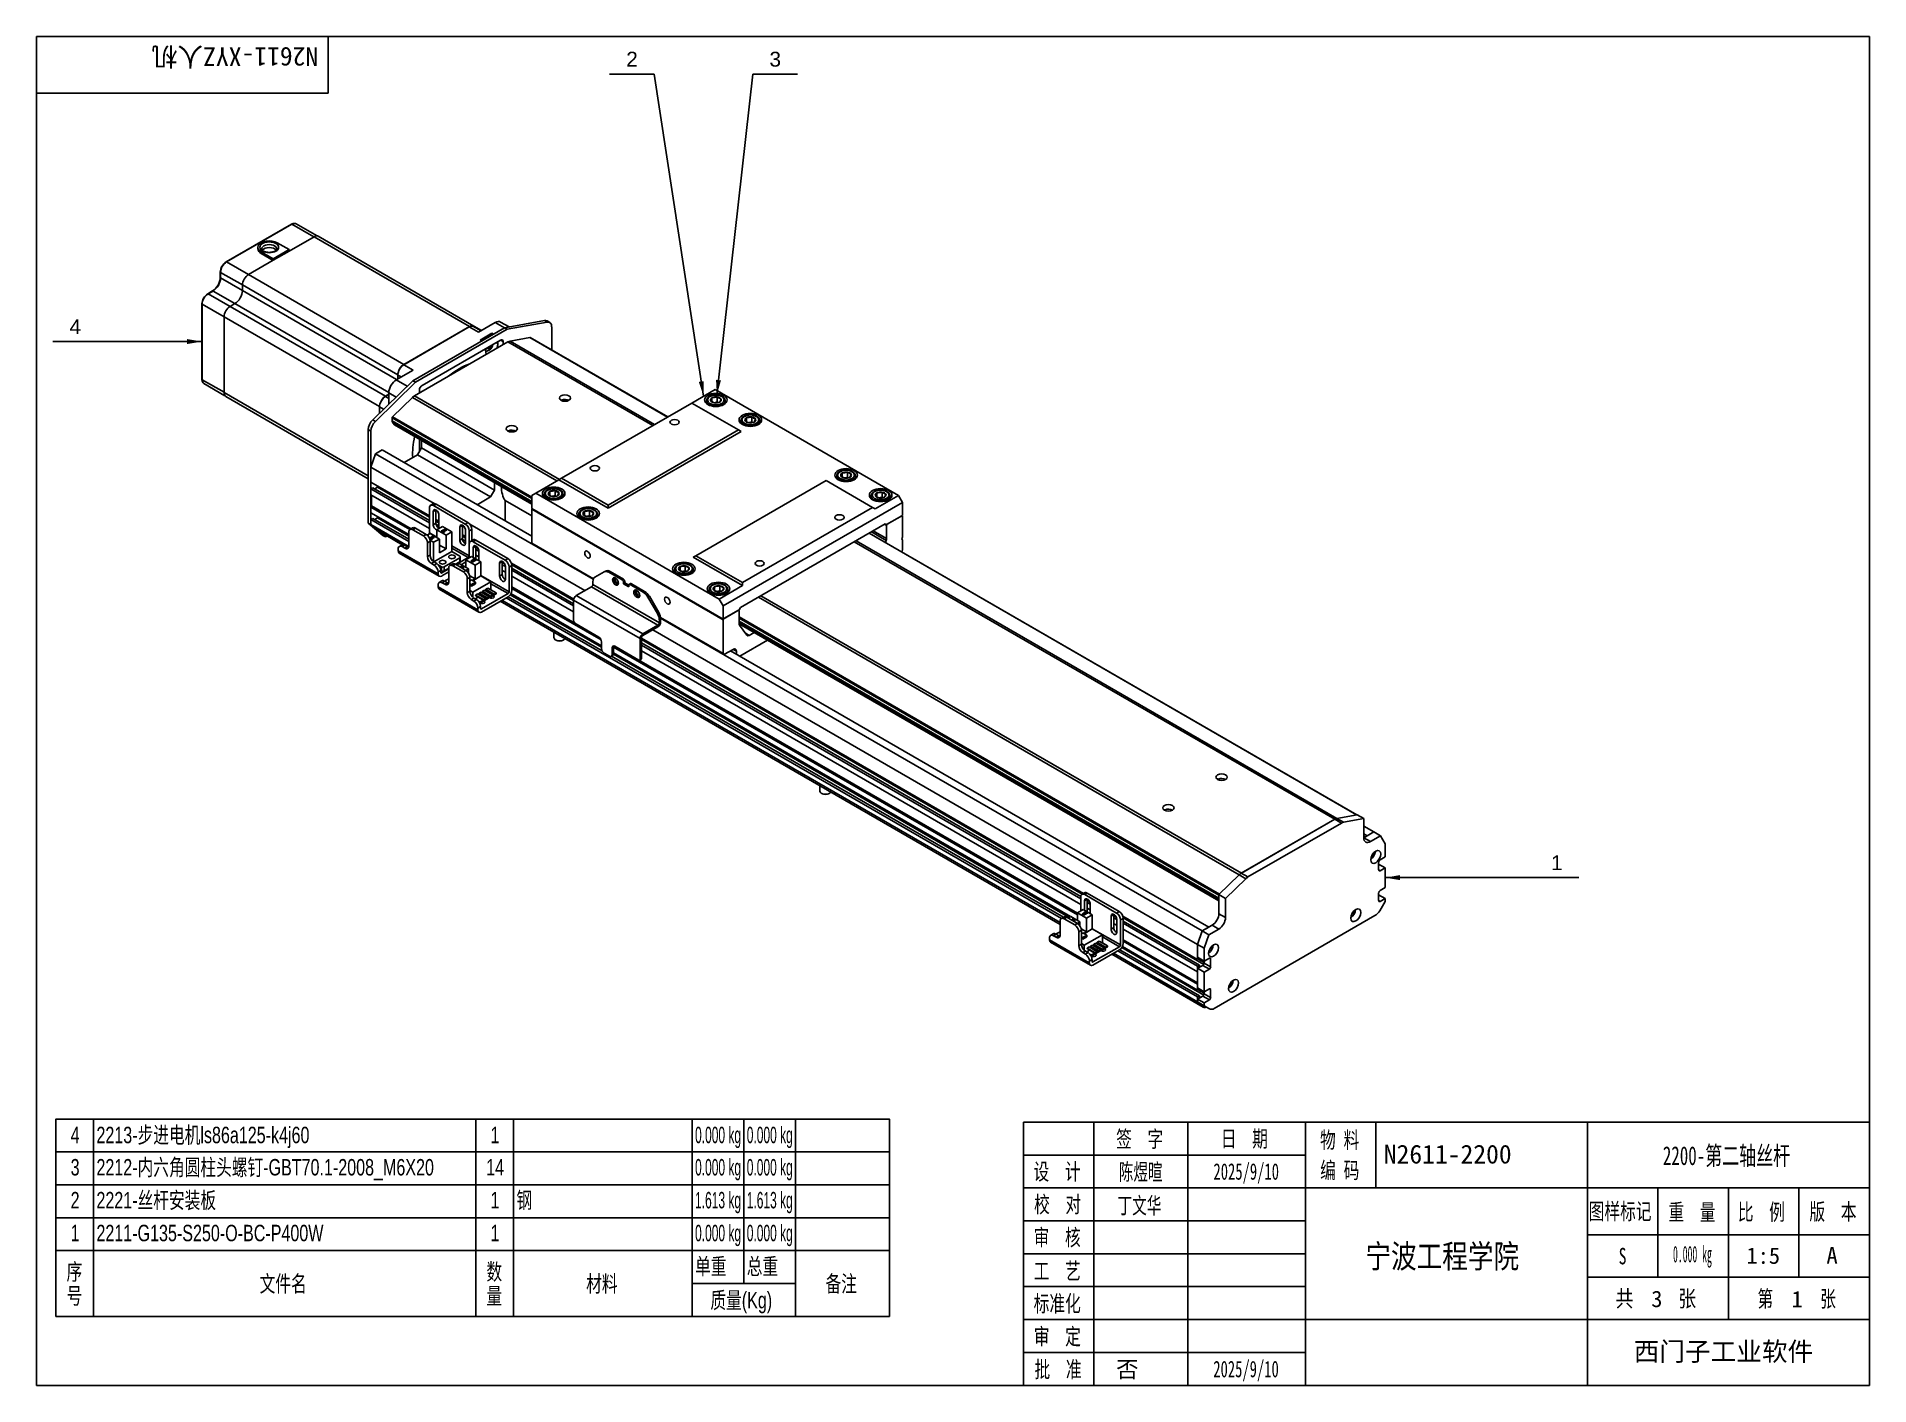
# Model space of a CAD drawing. Header units: millimetres. Extents: x 25 to 415, y 5 to 292.
import ezdxf
from ezdxf.enums import TextEntityAlignment as Align

# ---------------------------------------------------------------- set-up
doc = ezdxf.new("R2010")
doc.units = ezdxf.units.MM
for name, color, linetype in [('2212-内六角圆柱头螺钉-GB', 7, 'Continuous'), ('2213-步进电机LS86A12', 7, 'Continuous'), ('2221-丝杆安装板', 7, 'Continuous'), ('674', 7, 'Continuous'), ('Default', 7, 'Continuous'), ('DG100_DG135_G100', 7, 'Continuous'), ('DG100_DG135光电开关安', 7, 'Continuous'), ('G135上盖250', 7, 'Continuous'), ('G135后盖', 7, 'Continuous'), ('G135固定座', 7, 'Continuous'), ('G135底座250', 7, 'Continuous'), ('G135移动座', 7, 'Continuous'), ('G135端盖', 7, 'Continuous'), ('图框', 7, 'Continuous')]:
    doc.layers.add(name, color=color, linetype=linetype)
doc.styles.add('MtXpl_', font='SimSun.ttf')
doc.styles.add('MtXpl__1', font='')
doc.styles.add('SEACAD_Arial', font='arial.ttf')
doc.styles.get('MtXpl__1').set_extended_font_data('SimSun', bold=True)

msp = doc.modelspace()

# ---------------------------------------------------------------- texts
at = {"color": 7, "linetype": 'Continuous', "style": 'SEACAD_Arial'}
for s, width, p in [('4', 0.7, (32.23, 60.03)), ('2213-步进电机ls86a125-k4j60', 0.7, (37.72, 60.03)), ('1', 0.7, (121.57, 60.03)), ('0.000 kg', 0.522, (165.11, 60.03)), ('0.000 kg', 0.522, (176.11, 60.03)), ('3', 0.7, (32.23, 53.16)), ('2212-内六角圆柱头螺钉-GBT70.1-2008_M6X20', 0.7, (37.72, 53.16)), ('14', 0.7, (120.66, 53.16)), ('0.000 kg', 0.522, (165.11, 53.16)), ('0.000 kg', 0.522, (176.11, 53.16)), ('2', 0.7, (32.23, 46.16)), ('2221-丝杆安装板', 0.7, (37.72, 46.16)), ('1', 0.7, (121.57, 46.16)), ('钢', 0.7, (127.11, 46.16)), ('1.613 kg', 0.522, (165.11, 46.16)), ('1.613 kg', 0.522, (176.11, 46.16)), ('1', 0.7, (32.23, 39.16)), ('2211-G135-S250-O-BC-P400W', 0.7, (37.72, 39.16)), ('1', 0.7, (121.57, 39.16)), ('0.000 kg', 0.522, (165.11, 39.16)), ('0.000 kg', 0.522, (176.11, 39.16)), ('序', 0.7, (31.37, 30.93)), ('数', 0.7, (120.71, 30.93)), ('单重', 0.7, (165.11, 32.08)), ('总重', 0.7, (176.11, 32.08)), ('文件名', 0.7, (72.45, 28.37)), ('材料', 0.7, (141.93, 28.37)), ('备注', 0.7, (192.88, 28.37)), ('号', 0.7, (31.37, 25.81)), ('量', 0.7, (120.71, 25.81)), ('质量(Kg)', 0.7, (168.37, 24.87))]:
    msp.add_text(s, height=3.5, dxfattribs=dict(at, width=width)).set_placement(p, align=Align.TOP_LEFT)
at = {"layer": 'Default', "color": 7, "linetype": 'Continuous', "style": 'SEACAD_Arial'}
for s, p in [('2', (150.46, 288.79)), ('3', (180.94, 288.79)), ('4', (32, 231.88)), ('1', (347.27, 117.8))]:
    msp.add_text(s, height=3.17, dxfattribs=at).set_placement(p, align=Align.TOP_LEFT)
at = {"layer": '图框', "color": 7, "style": 'MtXpl_'}
for s, width, p in [('签  字', 0.7, (254.72, 55.67)), ('日  期', 0.7, (276.99, 55.73)), ('物 料', 0.7, (298.11, 55.46)), ('设  计', 0.7, (237.13, 48.73)), ('编 码', 0.7, (298.13, 49.02)), ('校  对', 0.7, (237.25, 41.76)), ('图样标记', 0.7, (355.28, 40.28)), ('重  量', 0.7, (372.24, 40.12)), ('比  例', 0.7, (387.01, 40.14)), ('版  本', 0.7, (402.25, 40.21)), ('审  核', 0.7, (237.16, 34.74)), ('工  艺', 0.7, (237.17, 27.58)), ('S', 0.7, (361.65, 30.75)), ('标准化', 0.7, (237.17, 20.66)), ('共     张', 0.8, (361, 21.73)), ('第      张', 0.7, (391.2, 21.68)), ('审  定', 0.7, (237.19, 13.64)), ('批  准', 0.7, (237.34, 6.65))]:
    msp.add_text(s, height=3.5, dxfattribs=dict(at, width=width)).set_placement(p)
at = {"layer": '图框', "color": 7, "style": 'MtXpl__1'}
msp.add_text('西门子工业软件', height=4, dxfattribs=at).set_placement((364.86, 10.21))
at = {"layer": '图框', "color": 7, "linetype": 'Continuous', "insert": (67.22, 285.74), "char_height": 4, "attachment_point": 2, "rotation": 180}
msp.add_mtext('{\\pxsm0.9;\\f宋体|b0||i0||c0|p34;\\W1.;N2611-XYZ人机\\P}', dxfattribs=at)
at = {"layer": '图框', "color": 7, "linetype": 'Continuous'}
for s, insert, char_height, attachment_point in [('{\\pxsm0.9;\\f宋体|b0||i0||c0|p34;\\W1.;N2611-2200\\P}', (325.28, 56.2), 4, 2), ('{\\pxsm0.9;\\f宋体|b0||i0||c0|p34;\\W0.6625579021;2200-第二轴丝杆\\P}', (384.6, 55.88), 4, 2), ('{\\pxsm0.9;\\f宋体|b0||i0||c0|p34;\\W0.6507936508;陈煜暄\\P}', (259.94, 52.18), 3.5, 2), ('{\\pxsm0.9;\\f宋体|b0||i0||c0|p34;\\W0.6507936508;2025/9/10\\P}', (282.4, 52.26), 3.5, 2), ('{\\pxsm0.9;\\f宋体|b0||i0||c0|p34;\\W0.6507936508;丁文华\\P}', (259.68, 45.01), 3.5, 2), ('{\\pxsm0.9;\\f宋体|b0||i0||c0|p34;\\W0.7996880969;宁波工程学院\\P}', (324.11, 34.97), 5, 2), ('{\\pxsm0.9;\\f宋体|b0||i0||c0|p34;\\W0.4338673331;0.000 kg\\P}', (377.35, 34.68), 3.5, 2), ('{\\pxsm0.9;\\f宋体|b0||i0||c0|p34;\\W1.;1:5\\P}', (392.43, 34.36), 3.5, 2), ('{\\pxsm0.9;\\f宋体|b0||i0||c0|p34;\\W1.;A\\P}', (407.07, 34.42), 3.5, 2), ('{\\pxsm0.9;\\f宋体|b0||i0||c0|p34;\\W1.;3\\P}', (370.97, 25.15), 3.5, 3), ('{\\pxsm0.9;\\f宋体|b0||i0||c0|p34;\\W1.;1\\P}', (399.64, 25.08), 3.5, 2), ('{\\pxsm0.9;\\f宋体|b0||i0||c0|p34;\\W1.;否\\P}', (257.09, 10.15), 3.5, 2), ('{\\pxsm0.9;\\f宋体|b0||i0||c0|p34;\\W0.6507936508;2025/9/10\\P}', (282.36, 10.22), 3.5, 2)]:
    msp.add_mtext(s, dxfattribs=dict(at, insert=insert, char_height=char_height, attachment_point=attachment_point))

# ---------------------------------------------------------------- hatches: boundary and pattern name
at = {"layer": 'Default', "linetype": 'Continuous'}
for points in [[(57, 226.59), (60.17, 227.12), (57, 227.65)], [(165.91, 218.53), (166.91, 215.47), (166.95, 218.69)], [(169.57, 218.98), (169.75, 215.76), (170.63, 218.86)], [(315.11, 113.57), (311.94, 113.04), (315.11, 112.51)]]:
    msp.add_hatch(color=7, dxfattribs=at).paths.add_polyline_path(points)

# ---------------------------------------------------------------- linework, layer by layer
at = {"color": 7, "linetype": 'Continuous'}
for p, q in [((37.1, 61.67), (37.1, 54.67)), ((118.48, 61.67), (118.48, 54.67)), ((126.48, 61.67), (126.48, 54.67)), ((164.48, 61.67), (164.48, 54.67)), ((175.48, 61.67), (175.48, 54.67)), ((186.48, 61.67), (186.48, 54.67)), ((29.1, 54.67), (206.48, 54.67)), ((37.1, 54.67), (37.1, 47.67)), ((118.48, 54.67), (118.48, 47.67)), ((126.48, 54.67), (126.48, 47.67)), ((164.48, 54.67), (164.48, 47.67)), ((175.48, 54.67), (175.48, 47.67)), ((186.48, 54.67), (186.48, 47.67)), ((29.1, 47.67), (206.48, 47.67)), ((37.1, 47.67), (37.1, 40.67)), ((118.48, 47.67), (118.48, 40.67)), ((126.48, 47.67), (126.48, 40.67)), ((164.48, 47.67), (164.48, 40.67)), ((175.48, 47.67), (175.48, 40.67)), ((186.48, 47.67), (186.48, 40.67)), ((29.1, 40.67), (206.48, 40.67)), ((37.1, 40.67), (37.1, 33.67)), ((118.48, 40.67), (118.48, 33.67)), ((126.48, 40.67), (126.48, 33.67)), ((164.48, 40.67), (164.48, 33.67)), ((175.48, 40.67), (175.48, 33.67)), ((186.48, 40.67), (186.48, 33.67)), ((29.1, 33.67), (206.48, 33.67)), ((37.1, 33.67), (37.1, 26.67)), ((118.48, 33.67), (118.48, 26.67)), ((126.48, 33.67), (126.48, 26.67)), ((164.48, 33.67), (164.48, 26.67)), ((175.48, 33.67), (175.48, 26.67)), ((186.48, 33.67), (186.48, 26.67)), ((37.1, 26.67), (37.1, 19.67)), ((118.48, 26.67), (118.48, 19.67)), ((126.48, 26.67), (126.48, 19.67)), ((164.48, 26.67), (175.48, 26.67)), ((164.48, 26.67), (164.48, 19.67)), ((175.48, 26.67), (186.48, 26.67)), ((186.48, 26.67), (186.48, 19.67))]:
    msp.add_line(p, q, dxfattribs=at)
msp.add_lwpolyline([(29.1, 19.67), (29.1, 61.67), (206.48, 61.67), (206.48, 19.67), (29.1, 19.67)], dxfattribs=at)
at = {"layer": '2212-内六角圆柱头螺钉-GB', "color": 7, "linetype": 'Continuous'}
for p, q in [((167.53, 214.53), (167.53, 213.93)), ((168.71, 214.32), (168.71, 215.17)), ((169.83, 214.27), (169.83, 215.34)), ((171.53, 213.93), (171.53, 214.53)), ((176.07, 210.08), (176.07, 210.92)), ((177.18, 210.02), (177.18, 211.09)), ((174.88, 210.29), (174.88, 209.68)), ((178.88, 209.68), (178.88, 210.29)), ((196.43, 198.32), (196.43, 199.16)), ((197.55, 198.27), (197.55, 199.33)), ((134.21, 194.4), (134.21, 195.24)), ((135.32, 194.35), (135.32, 195.42)), ((195.25, 198.53), (195.25, 197.92)), ((199.25, 197.92), (199.25, 198.53)), ((204.9, 194.02), (204.9, 195.09)), ((133.02, 194.61), (133.02, 194.01)), ((137.02, 194.01), (137.02, 194.61)), ((142.67, 190.1), (142.67, 191.17)), ((202.6, 194.28), (202.6, 193.68)), ((203.78, 194.08), (203.78, 194.92)), ((206.6, 193.68), (206.6, 194.28)), ((140.38, 190.36), (140.38, 189.76)), ((141.56, 190.16), (141.56, 191)), ((144.38, 189.76), (144.38, 190.36)), ((163.04, 178.34), (163.04, 179.41)), ((160.74, 178.61), (160.74, 178)), ((161.92, 178.4), (161.92, 179.24)), ((164.74, 178), (164.74, 178.61)), ((168.09, 174.36), (168.09, 173.76)), ((169.28, 174.15), (169.28, 174.99)), ((170.39, 174.1), (170.39, 175.17)), ((172.09, 173.76), (172.09, 174.36)), ((135.09, 165.25), (135.09, 164.12)), ((135.45, 163.63), (135.56, 163.57)), ((137.03, 163.57), (137.14, 163.63)), ((191.66, 132.59), (191.66, 131.46)), ((192.01, 130.97), (192.13, 130.91)), ((193.6, 130.91), (193.71, 130.97))]:
    msp.add_line(p, q, dxfattribs=at)
for centre, radius, start, end in [((168.25, 214.57), 0.717, 154.1387, 177.057), ((164.59, 216.69), 4.39, 330.4666, 339.7412), ((170.71, 217.55), 3.8, 232.875, 247.125), ((168.54, 219.94), 4.78, 272.0094, 285.5786), ((172.12, 218.37), 3.8, 232.875, 247.125), ((166.52, 216.39), 4.4, 330.4777, 339.7301), ((168.94, 216.33), 2.25, 274.7459, 293.3395), ((169.06, 218.82), 4.78, 272.0094, 285.5786), ((171.12, 215.56), 1.83, 225.0669, 231.5968), ((175.61, 210.33), 0.717, 154.1387, 177.057), ((171.95, 212.44), 4.39, 330.4666, 339.7412), ((175.9, 215.69), 4.78, 272.0094, 285.5786), ((179.48, 214.12), 3.8, 232.875, 247.125), ((173.87, 212.15), 4.4, 330.4777, 339.7301), ((178.06, 213.31), 3.8, 232.875, 247.125), ((176.29, 212.09), 2.25, 274.7459, 293.3395), ((176.42, 214.58), 4.78, 272.0094, 285.5786), ((178.47, 211.32), 1.83, 225.0669, 231.5968), ((192.31, 200.68), 4.39, 330.4666, 339.7412), ((196.26, 203.94), 4.78, 272.0094, 285.5786), ((199.84, 202.37), 3.8, 232.875, 247.125), ((130.09, 196.76), 4.39, 330.4666, 339.7412), ((134.04, 200.02), 4.78, 272.0094, 285.5786), ((137.61, 198.45), 3.8, 232.875, 247.125), ((195.97, 198.57), 0.717, 154.1387, 177.057), ((198.43, 201.55), 3.8, 232.875, 247.125), ((196.66, 200.33), 2.25, 274.7459, 293.3395), ((196.78, 202.82), 4.78, 272.0094, 285.5786), ((198.84, 199.56), 1.83, 225.0669, 231.5968), ((194.23, 200.39), 4.4, 330.4777, 339.7301), ((203.62, 199.69), 4.78, 272.0094, 285.5786), ((207.19, 198.12), 3.8, 232.875, 247.125), ((133.75, 194.65), 0.717, 154.1387, 177.057), ((136.2, 197.63), 3.8, 232.875, 247.125), ((134.43, 196.41), 2.25, 274.7459, 293.3395), ((134.56, 198.9), 4.78, 272.0094, 285.5786), ((136.61, 195.64), 1.83, 225.0669, 231.5968), ((132.01, 196.47), 4.4, 330.4777, 339.7301), ((141.39, 195.77), 4.78, 272.0094, 285.5786), ((144.97, 194.2), 3.8, 232.875, 247.125), ((203.33, 194.32), 0.717, 154.1387, 177.057), ((199.67, 196.44), 4.39, 330.4666, 339.7412), ((205.78, 197.3), 3.8, 232.875, 247.125), ((204.01, 196.08), 2.25, 274.7459, 293.3395), ((204.13, 198.57), 4.78, 272.0094, 285.5786), ((206.19, 195.31), 1.83, 225.0669, 231.5968), ((201.59, 196.14), 4.4, 330.4777, 339.7301), ((141.1, 190.4), 0.717, 154.1387, 177.057), ((137.44, 192.52), 4.39, 330.4666, 339.7412), ((143.55, 193.38), 3.8, 232.875, 247.125), ((141.78, 192.16), 2.25, 274.7459, 293.3395), ((141.91, 194.66), 4.78, 272.0094, 285.5786), ((143.97, 191.4), 1.83, 225.0669, 231.5968), ((139.36, 192.22), 4.4, 330.4777, 339.7301), ((161.76, 184.01), 4.78, 272.0094, 285.5786), ((165.33, 182.44), 3.8, 232.875, 247.125), ((161.47, 178.65), 0.717, 154.1387, 177.057), ((157.8, 180.76), 4.39, 330.4666, 339.7412), ((163.92, 181.63), 3.8, 232.875, 247.125), ((162.15, 180.41), 2.25, 274.7459, 293.3395), ((162.27, 182.9), 4.78, 272.0094, 285.5786), ((164.33, 179.64), 1.83, 225.0669, 231.5968), ((159.73, 180.47), 4.4, 330.4777, 339.7301), ((168.82, 174.4), 0.717, 154.1387, 177.057), ((165.16, 176.51), 4.39, 330.4666, 339.7412), ((171.27, 177.38), 3.8, 232.875, 247.125), ((169.11, 179.77), 4.78, 272.0094, 285.5786), ((169.5, 176.16), 2.25, 274.7459, 293.3395), ((169.63, 178.65), 4.78, 272.0094, 285.5786), ((172.69, 178.2), 3.8, 232.875, 247.125), ((171.69, 175.39), 1.83, 225.0669, 231.5968), ((167.08, 176.22), 4.4, 330.4777, 339.7301)]:
    msp.add_arc(centre, radius, start, end, dxfattribs=at)
for centre, major_axis, start_param, end_param in [((169.53, 214.53), (2, 0), 3.085543, 3.141593), ((169.53, 214.53), (2, 0), 3.141593, 6.283185), ((169.53, 214.69), (1.15, 0), 2.356194, 3.403392), ((169.53, 214.69), (-1.15, 0), 0.261799, 1.308997), ((169.53, 214.69), (1.15, 0), 1.308997, 2.356194), ((169.53, 214.69), (1.15, 0), 0.261799, 1.308997), ((169.53, 214.69), (-1.15, 0), 2.356194, 3.403392), ((169.53, 214.53), (2, 0), 0, 0.043116), ((169.53, 214.69), (-1.15, 0), 1.308997, 2.356194), ((176.88, 210.45), (1.15, 0), 2.356194, 3.403392), ((176.88, 210.45), (1.15, 0), 1.308997, 2.356194), ((176.88, 210.45), (1.15, 0), 0.261799, 1.308997), ((176.88, 210.45), (-1.15, 0), 2.356194, 3.403392), ((176.88, 210.29), (2, 0), 3.085543, 3.141593), ((176.88, 210.29), (2, 0), 3.141593, 6.283185), ((176.88, 210.45), (-1.15, 0), 0.261799, 1.308997), ((176.88, 210.45), (-1.15, 0), 1.308997, 2.356194), ((176.88, 210.29), (2, 0), 0, 0.043116), ((197.25, 198.69), (1.15, 0), 2.356194, 3.403392), ((197.25, 198.69), (1.15, 0), 1.308997, 2.356194), ((197.25, 198.69), (1.15, 0), 0.261799, 1.308997), ((135.02, 194.77), (1.15, 0), 2.356194, 3.403392), ((135.02, 194.77), (1.15, 0), 1.308997, 2.356194), ((135.02, 194.77), (1.15, 0), 0.261799, 1.308997), ((197.25, 198.53), (2, 0), 3.085543, 3.141593), ((197.25, 198.53), (2, 0), 3.141593, 6.283185), ((197.25, 198.69), (-1.15, 0), 0.261799, 1.308997), ((197.25, 198.69), (-1.15, 0), 1.308997, 2.356194), ((197.25, 198.69), (-1.15, 0), 2.356194, 3.403392), ((197.25, 198.53), (2, 0), 0, 0.043116), ((204.6, 194.45), (1.15, 0), 1.308997, 2.356194), ((204.6, 194.45), (1.15, 0), 0.261799, 1.308997), ((135.02, 194.61), (2, 0), 3.085543, 3.141593), ((135.02, 194.61), (2, 0), 3.141593, 6.283185), ((135.02, 194.77), (-1.15, 0), 0.261799, 1.308997), ((135.02, 194.77), (-1.15, 0), 1.308997, 2.356194), ((135.02, 194.77), (-1.15, 0), 2.356194, 3.403392), ((135.02, 194.61), (2, 0), 0, 0.043116), ((142.38, 190.53), (1.15, 0), 1.308997, 2.356194), ((142.38, 190.53), (1.15, 0), 0.261799, 1.308997), ((204.6, 194.28), (2, 0), 3.085543, 3.141593), ((204.6, 194.28), (2, 0), 3.141593, 6.283185), ((204.6, 194.45), (1.15, 0), 2.356194, 3.403392), ((204.6, 194.45), (-1.15, 0), 0.261799, 1.308997), ((204.6, 194.45), (-1.15, 0), 1.308997, 2.356194), ((204.6, 194.45), (-1.15, 0), 2.356194, 3.403392), ((204.6, 194.28), (2, 0), 0, 0.043116), ((142.38, 190.36), (2, 0), 3.085543, 3.141593), ((142.38, 190.36), (2, 0), 3.141593, 6.283185), ((142.38, 190.53), (1.15, 0), 2.356194, 3.403392), ((142.38, 190.53), (-1.15, 0), 0.261799, 1.308997), ((142.38, 190.53), (-1.15, 0), 1.308997, 2.356194), ((142.38, 190.53), (-1.15, 0), 2.356194, 3.403392), ((142.38, 190.36), (2, 0), 0, 0.043116), ((162.74, 178.77), (1.15, 0), 1.308997, 2.356194), ((162.74, 178.77), (1.15, 0), 0.261799, 1.308997), ((162.74, 178.61), (2, 0), 3.085543, 3.141593), ((162.74, 178.61), (2, 0), 3.141593, 6.283185), ((162.74, 178.77), (1.15, 0), 2.356194, 3.403392), ((162.74, 178.77), (-1.15, 0), 0.261799, 1.308997), ((162.74, 178.77), (-1.15, 0), 1.308997, 2.356194), ((162.74, 178.77), (-1.15, 0), 2.356194, 3.403392), ((162.74, 178.61), (2, 0), 0, 0.043116), ((170.09, 174.36), (2, 0), 3.085543, 3.141593), ((170.09, 174.36), (2, 0), 3.141593, 6.283185), ((170.09, 174.52), (1.15, 0), 2.356194, 3.403392), ((170.09, 174.52), (-1.15, 0), 0.261799, 1.308997), ((170.09, 174.52), (1.15, 0), 1.308997, 2.356194), ((170.09, 174.52), (-1.15, 0), 1.308997, 2.356194), ((170.09, 174.52), (1.15, 0), 0.261799, 1.308997), ((170.09, 174.52), (-1.15, 0), 2.356194, 3.403392), ((170.09, 174.36), (2, 0), 0, 0.043116), ((136.29, 164.12), (-1.2, 0), 0, 2.817206), ((136.29, 163.99), (1.04, 0), 3.926991, 5.497787), ((192.86, 131.46), (-1.2, 0), 0, 2.817206), ((192.86, 131.33), (1.04, 0), 3.926991, 5.497787)]:
    msp.add_ellipse(centre, major_axis=major_axis, ratio=0.57735, start_param=start_param, end_param=end_param, dxfattribs=at)
for centre in [(169.53, 214.69), (176.88, 210.45), (197.25, 198.69), (135.02, 194.77), (204.6, 194.45), (142.38, 190.53), (162.74, 178.77), (170.09, 174.52)]:
    msp.add_ellipse(centre, major_axis=(-1.8, 0), ratio=0.57735, dxfattribs=at)
for points in [[(171.52, 214.59), (171.52, 214.64), (171.51, 214.74), (171.44, 214.92), (171.32, 215.1), (171.15, 215.27), (170.94, 215.42), (170.69, 215.55), (170.4, 215.65), (170.09, 215.73), (169.77, 215.77), (169.44, 215.77), (169.12, 215.75), (168.8, 215.69), (168.5, 215.61), (168.23, 215.49), (168, 215.34), (167.8, 215.17), (167.67, 215.01), (167.63, 214.92), (167.61, 214.88)], [(178.87, 210.34), (178.87, 210.39), (178.86, 210.49), (178.8, 210.67), (178.68, 210.86), (178.51, 211.03), (178.29, 211.18), (178.04, 211.31), (177.76, 211.41), (177.45, 211.48), (177.13, 211.52), (176.8, 211.53), (176.47, 211.5), (176.16, 211.45), (175.86, 211.36), (175.59, 211.24), (175.35, 211.1), (175.15, 210.93), (175.03, 210.77), (174.98, 210.67), (174.96, 210.64)], [(199.24, 198.59), (199.24, 198.63), (199.23, 198.74), (199.16, 198.91), (199.04, 199.1), (198.87, 199.27), (198.66, 199.42), (198.41, 199.55), (198.12, 199.65), (197.81, 199.72), (197.49, 199.76), (197.16, 199.77), (196.84, 199.75), (196.52, 199.69), (196.22, 199.6), (195.95, 199.49), (195.71, 199.34), (195.52, 199.17), (195.39, 199.01), (195.34, 198.91), (195.33, 198.88)], [(137.01, 194.67), (137.01, 194.71), (137, 194.82), (136.93, 194.99), (136.81, 195.18), (136.65, 195.35), (136.43, 195.5), (136.18, 195.63), (135.9, 195.73), (135.59, 195.8), (135.27, 195.84), (134.94, 195.85), (134.61, 195.83), (134.3, 195.77), (134, 195.68), (133.73, 195.57), (133.49, 195.42), (133.29, 195.25), (133.17, 195.09), (133.12, 195), (133.1, 194.96)], [(206.59, 194.34), (206.59, 194.39), (206.58, 194.49), (206.51, 194.67), (206.39, 194.85), (206.22, 195.02), (206.01, 195.18), (205.76, 195.3), (205.47, 195.41), (205.17, 195.48), (204.84, 195.52), (204.52, 195.53), (204.19, 195.5), (203.87, 195.44), (203.58, 195.36), (203.31, 195.24), (203.07, 195.09), (202.87, 194.92), (202.75, 194.76), (202.7, 194.67), (202.68, 194.63)], [(144.37, 190.42), (144.36, 190.47), (144.36, 190.57), (144.29, 190.75), (144.17, 190.93), (144, 191.1), (143.79, 191.26), (143.53, 191.38), (143.25, 191.49), (142.94, 191.56), (142.62, 191.6), (142.29, 191.61), (141.96, 191.58), (141.65, 191.53), (141.35, 191.44), (141.08, 191.32), (140.84, 191.18), (140.65, 191.01), (140.52, 190.84), (140.47, 190.75), (140.46, 190.72)], [(164.73, 178.66), (164.73, 178.71), (164.72, 178.81), (164.65, 178.99), (164.53, 179.17), (164.36, 179.35), (164.15, 179.5), (163.9, 179.63), (163.61, 179.73), (163.31, 179.8), (162.98, 179.84), (162.66, 179.85), (162.33, 179.82), (162.01, 179.77), (161.72, 179.68), (161.45, 179.56), (161.21, 179.42), (161.01, 179.25), (160.89, 179.09), (160.84, 178.99), (160.82, 178.96)], [(172.09, 174.42), (172.08, 174.46), (172.08, 174.57), (172.01, 174.74), (171.89, 174.93), (171.72, 175.1), (171.51, 175.25), (171.25, 175.38), (170.97, 175.48), (170.66, 175.55), (170.34, 175.59), (170.01, 175.6), (169.68, 175.58), (169.37, 175.52), (169.07, 175.43), (168.8, 175.32), (168.56, 175.17), (168.36, 175), (168.24, 174.84), (168.19, 174.75), (168.17, 174.71)]]:
    msp.add_open_spline(points, degree=3, knots=[0, 0, 0, 0, 0.032832, 0.087314, 0.142576, 0.199527, 0.258065, 0.317473, 0.377051, 0.4365, 0.495806, 0.555036, 0.614282, 0.673622, 0.733155, 0.792983, 0.85317, 0.913631, 0.973729, 1, 1, 1, 1], dxfattribs=at)
at = {"layer": '2213-步进电机LS86A12', "color": 7, "linetype": 'Continuous'}
for p, q in [((79.23, 252.09), (65.31, 244.06)), ((79.33, 252.08), (65.41, 244.05)), ((83.98, 249.4), (79.33, 252.08)), ((84.69, 249.59), (80.23, 252.17)), ((72.09, 247.17), (72.09, 246.84)), ((72.8, 246.19), (72.8, 245.86)), ((72.8, 246.19), (75.34, 244.72)), ((72.8, 245.86), (75.32, 244.4)), ((75.34, 244.72), (78.74, 246.68)), ((78.74, 246.37), (75.34, 244.41)), ((78.74, 246.68), (76.19, 248.15)), ((84.03, 249.43), (78.74, 246.37)), ((78.74, 246.68), (78.74, 246.37)), ((117.12, 230.32), (84.03, 249.43)), ((118.02, 230.41), (84.92, 249.52)), ((64.08, 241.92), (64.08, 240.74)), ((68.78, 239.16), (64.14, 241.84)), ((64.14, 241.84), (64.14, 240.66)), ((65.41, 244.05), (70.06, 241.37)), ((75.34, 244.41), (70.05, 241.36)), ((75.34, 244.72), (75.34, 244.41)), ((64.14, 240.66), (68.78, 237.98)), ((68.78, 239.16), (68.78, 237.98)), ((101.86, 220.06), (68.78, 239.16)), ((101.61, 219.03), (68.78, 237.98)), ((103.15, 222.25), (70.05, 241.36)), ((60.17, 235.15), (60.17, 219.08)), ((64.88, 232.39), (60.23, 235.07)), ((60.23, 235.07), (60.23, 219)), ((62.43, 237.88), (61.4, 237.28)), ((62.53, 237.87), (61.5, 237.27)), ((61.5, 237.27), (66.15, 234.59)), ((67.17, 235.19), (62.53, 237.87)), ((67.17, 235.19), (66.15, 234.6)), ((99.24, 215.49), (66.15, 234.6)), ((99.93, 216.28), (67.17, 235.19)), ((64.88, 232.4), (64.88, 216.26)), ((97.95, 213.3), (64.88, 232.4)), ((117.05, 230.23), (103.13, 222.19)), ((117.12, 230.32), (103.15, 222.25)), ((119.03, 229.09), (117.05, 230.23)), ((119.56, 229.39), (117.95, 230.32)), ((119.67, 229.46), (118.02, 230.41)), ((119.03, 229.09), (122.6, 231.15)), ((124.53, 230.03), (122.6, 231.15)), ((125.54, 230.22), (123.74, 231.26)), ((119.35, 227.42), (121.87, 228.88)), ((119.67, 227.22), (119.35, 227.42)), ((121.87, 228.49), (121.87, 228.88)), ((121.87, 228.88), (122.21, 228.69)), ((122.04, 226.47), (122.09, 226.46)), ((122.77, 226.89), (123.14, 226.69)), ((123.14, 226.69), (123.14, 227.1)), ((120.54, 225.6), (120.54, 225.18)), ((121.29, 225.73), (121.03, 225.88)), ((121.35, 225.73), (121.06, 225.9)), ((121.12, 225.94), (121.23, 225.81)), ((121.36, 225.64), (121.51, 225.46)), ((121.74, 225.9), (121.39, 226.1)), ((121.56, 226.19), (121.82, 226.04)), ((60.23, 219), (64.88, 216.32)), ((101.54, 218.99), (105.11, 221.05)), ((101.54, 218.99), (103.88, 217.64)), ((102.57, 219.58), (101.86, 219.99)), ((101.86, 219.99), (101.86, 219.17)), ((103.13, 222.19), (105.11, 221.05)), ((60.6, 218.18), (65.07, 215.6)), ((95.57, 198.54), (64.88, 216.26)), ((65.25, 215.44), (95.57, 197.94)), ((99.93, 215.83), (99.22, 215.42)), ((99.22, 215.42), (99.93, 215.01)), ((99.93, 215.89), (99.24, 215.49)), ((101.48, 215.3), (99.93, 216.2)), ((99.93, 213.79), (99.93, 216.2)), ((98.82, 212.71), (97.95, 213.22)), ((97.95, 213.22), (97.95, 211.86))]:
    msp.add_line(p, q, dxfattribs=at)
for centre, radius, start, end in [((66.77, 241.79), 2.69, 122.7871, 177.2129), ((60.42, 240.95), 3.67, 303.2414, 356.7586), ((62.86, 235.02), 2.69, 122.7871, 177.2129), ((120.32, 226.81), 1.8, 285.5596, 350.1291), ((122.05, 225.82), 0.32, 134.6206, 165.3794)]:
    msp.add_arc(centre, radius, start, end, dxfattribs=at)
for centre, major_axis, ratio, start_param, end_param in [((79.33, 251.92), (0.1, -0.173), 0.57735, 2.356194, 3.141593), ((79.33, 250.61), (-0.9, -1.56), 0.57735, 3.141593, 3.926991), ((84.03, 247.96), (-0.9, -1.56), 0.57735, 3.141593, 3.926991), ((74.49, 247.17), (2.4, 0), 0.57735, 0.785398, 3.926991), ((74.49, 246.84), (2.4, 0), 0.57735, 3.141593, 3.926991), ((74.49, 246.84), (-1.6, 0), 0.57735, 3.134273, 6.280833), ((74.49, 246.21), (-1.6, 0), 0.57735, 3.536745, 5.880424), ((64.28, 241.92), (0.2, 0), 0.57735, 3.141782, 3.926991), ((65.41, 242.58), (0.9, 1.56), 0.57735, 0.785398, 2.356194), ((65.41, 243.88), (0.1, -0.173), 0.57735, 2.356194, 3.141409), ((62.53, 239.73), (1.14, 1.97), 0.57735, 3.926991, 5.497787), ((64.28, 240.74), (0.2, 0), 0.57735, 3.141175, 3.926991), ((67.17, 237.05), (1.14, 1.97), 0.57735, 3.926991, 5.497787), ((70.05, 239.89), (0.9, 1.56), 0.57735, 0.785398, 2.356194), ((60.37, 235.15), (0.2, 0), 0.57735, 3.141782, 3.926991), ((61.5, 235.8), (0.9, 1.56), 0.57735, 0.785398, 2.356194), ((61.5, 237.11), (0.1, -0.173), 0.57735, 2.356194, 3.141409), ((62.53, 237.7), (0.1, -0.173), 0.57735, 2.356194, 3.144156), ((66.15, 233.13), (0.9, 1.56), 0.57735, 0.785398, 2.356194), ((117.05, 228.76), (-0.9, -1.56), 0.57735, 3.141593, 3.926991), ((117.12, 228.86), (-0.9, -1.56), 0.57735, 2.78331, 3.926991), ((122.6, 229.29), (-1.14, -1.97), 0.57735, 3.141593, 3.926991), ((120.61, 226.65), (0.75, 1.3), 0.57735, 0.362941, 1.207855), ((120.32, 226.6), (1.78, 0), 0.57735, 5.712788, 6.148521), ((120.38, 226.94), (1.62, -0.75), 0.788675, 0.204765, 0.233644), ((121.84, 225.94), (0.92, 1.6), 0.57735, 4.863299, 5.497787), ((114.9, 209.42), (-7.3, -12.64), 0.57735, 3.703263, 4.150719), ((121.84, 225.94), (0.92, 1.6), 0.57735, 2.356194, 2.990682), ((121.07, 226.38), (-0.73, -1.27), 0.57735, 0.252029, 0.311318), ((120.32, 226.6), (1.78, 0), 0.57735, 4.847054, 5.282786), ((120.11, 226.78), (0.27, -1.76), 0.211325, 0.792768, 0.821646), ((121.07, 226.38), (-0.73, -1.27), 0.57735, 0.311318, 0.532098), ((120.14, 226.7), (0.89, -1.54), 0.57735, 0.134665, 0.570397), ((120.24, 226.7), (1.46, -1.03), 0.788675, 5.786192, 6.07842), ((120.51, 226.92), (0.89, -1.54), 0.57735, 0.134665, 0.570397), ((60.37, 219.08), (0.2, 0), 0.57735, 3.141593, 3.926991), ((61.5, 219.74), (0.9, 1.56), 0.57735, 2.356194, 3.114856), ((101.54, 217.13), (-1.14, -1.97), 0.57735, 3.926991, 5.497787), ((103.13, 220.72), (-0.9, -1.56), 0.57735, 5.186948, 5.497787), ((103.15, 220.79), (0.9, 1.56), 0.57735, 0.785398, 2.085404), ((103.13, 220.72), (-0.9, -1.56), 0.57735, 3.926991, 5.186948), ((61.5, 219.74), (0.9, 1.56), 0.57735, 3.114856, 3.141593), ((66.15, 217), (0.9, 1.56), 0.57735, 2.356194, 3.141593), ((99.24, 214.02), (0.9, 1.56), 0.57735, 0.785398, 2.036754), ((99.22, 213.95), (-0.9, -1.56), 0.57735, 3.926991, 5.134199), ((99.22, 213.95), (-0.9, -1.56), 0.57735, 5.134199, 5.497787), ((115.32, 209.17), (-7.3, -12.64), 0.57735, 5.205191, 5.563854)]:
    msp.add_ellipse(centre, major_axis=major_axis, ratio=ratio, start_param=start_param, end_param=end_param, dxfattribs=at)
msp.add_ellipse((74.49, 247.17), major_axis=(2, 0), ratio=0.57735, dxfattribs=at)
for points, knots in [([(80.26, 252.15), (80.25, 252.16), (80.19, 252.2), (80.05, 252.25), (79.85, 252.28), (79.63, 252.26), (79.42, 252.19), (79.3, 252.13), (79.23, 252.09)], [0, 0, 0, 0, 0.034199, 0.230882, 0.426144, 0.625205, 0.83129, 1, 1, 1, 1]), ([(76.09, 246.84), (76.09, 246.82), (76.09, 246.78), (76.07, 246.71), (76, 246.6), (75.89, 246.49), (75.72, 246.37), (75.52, 246.27), (75.28, 246.19), (75.01, 246.12), (74.72, 246.09), (74.43, 246.08), (74.14, 246.1), (73.85, 246.15), (73.6, 246.22), (73.37, 246.31), (73.19, 246.42), (73.05, 246.54), (72.95, 246.65), (72.91, 246.75), (72.89, 246.81), (72.89, 246.84), (72.9, 246.84)], [0, 0, 0, 0, 0.02655, 0.083108, 0.134491, 0.189468, 0.242401, 0.295142, 0.348236, 0.401859, 0.455928, 0.51027, 0.564688, 0.618932, 0.672782, 0.726054, 0.778635, 0.830607, 0.882487, 0.935311, 0.992139, 1, 1, 1, 1]), ([(121.37, 225.68), (121.38, 225.71), (121.37, 225.73), (121.34, 225.74), (121.31, 225.74), (121.29, 225.73)], [0, 0, 0, 0, 0.5, 0.5, 1, 1, 1, 1]), ([(60.17, 219.08), (60.17, 219.03), (60.18, 218.9), (60.22, 218.69), (60.3, 218.48), (60.43, 218.3), (60.53, 218.23), (60.58, 218.2)], [0, 0, 0, 0, 0.123921, 0.358, 0.59142, 0.818757, 1, 1, 1, 1])]:
    msp.add_open_spline(points, degree=3, knots=knots, dxfattribs=at)
at = {"layer": '2221-丝杆安装板', "color": 7, "linetype": 'Continuous'}
for p, q in [((169.39, 216.9), (164.44, 214.04)), ((208.42, 194.36), (169.39, 216.9)), ((164.44, 214.04), (136.72, 198.04)), ((174.34, 208.33), (164.44, 214.04)), ((146.62, 192.32), (174.34, 208.33)), ((174.9, 208), (146.62, 191.67)), ((174.9, 208), (174.34, 208.33)), ((136.15, 197.71), (131.2, 194.85)), ((136.72, 198.04), (136.15, 197.71)), ((146.62, 191.67), (136.15, 197.71)), ((136.72, 198.04), (146.62, 192.32)), ((193, 197.55), (165.29, 181.54)), ((202.9, 191.83), (193, 197.55)), ((131.2, 194.85), (130.35, 194.36)), ((130.35, 194.36), (130.35, 191.59)), ((130.35, 191.59), (171.08, 168.07)), ((131.2, 194.85), (170.24, 172.32)), ((146.62, 192.32), (146.62, 191.67)), ((209.27, 192.89), (171.08, 170.85)), ((175.19, 175.83), (202.9, 191.83)), ((202.9, 191.83), (203.47, 191.51)), ((203.47, 191.51), (208.42, 194.36)), ((208.42, 194.36), (209.27, 192.89)), ((209.27, 192.89), (209.27, 190.12)), ((174.76, 170.52), (205.59, 188.32)), ((205.59, 188.32), (205.87, 188.16)), ((205.87, 188.16), (209.27, 190.12)), ((165.29, 181.54), (164.72, 181.22)), ((175.19, 175.18), (164.72, 181.22)), ((165.29, 181.54), (175.19, 175.83)), ((175.19, 175.18), (175.19, 175.83)), ((170.24, 172.32), (175.19, 175.18)), ((171.08, 170.85), (170.24, 172.32)), ((171.08, 170.85), (171.08, 168.07)), ((171.08, 168.07), (174.48, 170.03)), ((174.48, 170.03), (174.76, 170.52))]:
    msp.add_line(p, q, dxfattribs=at)
for centre, major_axis in [((169.53, 214.69), (2.4, 0)), ((176.88, 210.45), (2.4, 0)), ((160.76, 209.96), (0.983, 0)), ((143.79, 200.16), (0.983, 0)), ((197.25, 198.69), (2.4, 0)), ((135.02, 194.77), (2.4, 0)), ((204.6, 194.45), (2.4, 0)), ((142.38, 190.53), (2.4, 0)), ((195.83, 189.71), (0.983, 0)), ((162.74, 178.77), (2.4, 0)), ((178.86, 179.91), (0.983, 0)), ((170.09, 174.52), (2.4, 0))]:
    msp.add_ellipse(centre, major_axis=major_axis, ratio=0.57735, dxfattribs=at)
at = {"layer": '674', "color": 7, "linetype": 'Continuous'}
for p, q in [((110.15, 187.06), (111.36, 187.76)), ((113.33, 186.62), (111.36, 187.76)), ((111.37, 186.9), (111.94, 187.22)), ((111.94, 187.22), (112.23, 187.05)), ((108.13, 185.89), (108.73, 186.24)), ((108.6, 185.36), (108.6, 185.46)), ((108.6, 185.46), (108.74, 185.38)), ((108.61, 185.16), (108.6, 185.46)), ((108.61, 185.18), (108.6, 185.36)), ((109.17, 185.13), (108.63, 185.14)), ((109.17, 185.03), (108.66, 185.04)), ((109.48, 184.4), (108.7, 184.85)), ((110.7, 185.1), (108.73, 186.24)), ((108.74, 185.38), (109.31, 185.7)), ((109.6, 185.53), (109.03, 185.21)), ((109.03, 185.21), (109.17, 185.13)), ((109.6, 185.44), (109.12, 185.16)), ((109.17, 185.03), (109.17, 185.13)), ((109.31, 185.7), (109.6, 185.53)), ((110.7, 185.1), (109.48, 184.4)), ((109.48, 180.27), (109.48, 184.4)), ((109.6, 185.44), (109.6, 185.53)), ((110.15, 185.42), (110.15, 187.06)), ((110.15, 187.06), (112.11, 185.92)), ((110.7, 182.16), (110.7, 185.1)), ((112.11, 182.98), (110.7, 183.8)), ((111.23, 186.88), (111.23, 186.98)), ((111.23, 186.98), (111.37, 186.9)), ((111.25, 186.65), (111.23, 186.98)), ((111.25, 186.56), (111.23, 186.88)), ((111.25, 186.56), (111.25, 186.65)), ((111.81, 186.64), (111.25, 186.65)), ((111.81, 186.55), (111.25, 186.56)), ((112.23, 187.05), (111.66, 186.73)), ((111.66, 186.73), (111.81, 186.64)), ((112.23, 186.96), (111.75, 186.68)), ((111.81, 186.55), (111.81, 186.64)), ((112.11, 185.92), (113.33, 186.62)), ((112.11, 185.92), (112.11, 182.98)), ((112.23, 186.96), (112.23, 187.05)), ((113.33, 182.41), (113.33, 186.62)), ((113.33, 182.41), (109.55, 180.23)), ((111.18, 179.21), (110.46, 179.62)), ((112.11, 182.98), (110.7, 182.16)), ((115.02, 181.1), (111.74, 179.21)), ((115.02, 181.43), (113.33, 182.41)), ((115.02, 180.25), (114.1, 179.72)), ((114.94, 179.88), (114.38, 179.56)), ((116.91, 178.74), (114.94, 179.88)), ((115.02, 180.25), (115.02, 181.1)), ((115.14, 180.42), (115.14, 181.27)), ((116.35, 180.7), (117.57, 181.4)), ((116.35, 179.06), (116.35, 180.7)), ((116.35, 180.7), (118.32, 179.56)), ((117.45, 180.46), (118.02, 180.79)), ((117.45, 180.36), (117.45, 180.46)), ((117.74, 180.29), (117.45, 180.46)), ((117.74, 180.19), (117.45, 180.36)), ((117.57, 181.4), (119.54, 180.26)), ((118.31, 180.62), (117.74, 180.29)), ((118.31, 180.52), (117.74, 180.19)), ((117.74, 180.19), (117.74, 180.29)), ((117.88, 180.77), (117.88, 180.87)), ((117.88, 180.87), (118.43, 180.86)), ((118.02, 180.79), (117.88, 180.87)), ((117.93, 180.74), (117.88, 180.77)), ((118.31, 180.52), (118.31, 180.62)), ((118.45, 180.54), (118.31, 180.62)), ((118.45, 180.44), (118.31, 180.52)), ((119.54, 180.26), (118.32, 179.56)), ((118.32, 179.56), (118.32, 176.62)), ((118.43, 180.86), (118.45, 180.54)), ((118.45, 180.44), (118.45, 180.54)), ((119.54, 180.26), (119.54, 177.23)), ((111.18, 178.36), (110.99, 178.47)), ((111.18, 178.36), (111.18, 179.21)), ((111.74, 179.21), (111.74, 178.36)), ((112.68, 178.9), (111.74, 178.36)), ((111.91, 176.11), (111.91, 176.08)), ((112.03, 176.27), (112.68, 176.65)), ((115.13, 179.12), (115.39, 179.27)), ((115.25, 179.25), (115.25, 179.35)), ((115.25, 179.35), (115.8, 179.34)), ((115.39, 179.27), (115.25, 179.35)), ((115.3, 179.22), (115.25, 179.25)), ((115.68, 179.1), (115.43, 178.95)), ((115.68, 179), (115.51, 178.9)), ((115.68, 179), (115.68, 179.1)), ((115.82, 179.02), (115.68, 179.1)), ((115.82, 178.92), (115.68, 179)), ((115.8, 179.34), (115.82, 179.02)), ((115.82, 178.92), (115.82, 179.02)), ((116.91, 178.74), (116.35, 178.42)), ((116.91, 177.87), (116.91, 178.74)), ((118.32, 176.62), (117.16, 177.29)), ((117.52, 176.39), (117.21, 176.21)), ((117.52, 175.41), (117.21, 175.59)), ((117.52, 176.39), (118.37, 175.9)), ((118.37, 175.9), (117.52, 175.41)), ((118.37, 175.57), (117.52, 175.08)), ((118.32, 176.62), (117.72, 176.27)), ((119.54, 177.23), (117.8, 176.23)), ((121.67, 175.99), (117.82, 173.77)), ((118.37, 175.57), (118.37, 175.9)), ((119.54, 177.23), (121.67, 175.99)), ((121.67, 175.99), (121.67, 174.29)), ((117.52, 175.08), (117.21, 175.26)), ((117.21, 174.13), (117.82, 173.77)), ((117.52, 175.08), (117.52, 175.41)), ((117.82, 173.77), (117.82, 172.71)), ((118.97, 172.73), (118.34, 172.37)), ((118.42, 173.15), (118.84, 173.4)), ((118.42, 173.15), (118.42, 173.05)), ((118.42, 173.15), (120.17, 172.14)), ((118.42, 173.05), (120.17, 172.04)), ((120.6, 172.38), (118.84, 173.4)), ((119.14, 173.57), (119.56, 173.81)), ((119.14, 173.57), (119.14, 173.47)), ((119.14, 173.57), (120.89, 172.55)), ((119.14, 173.47), (120.89, 172.46)), ((119.2, 171.62), (120.05, 172.11)), ((122.75, 173.44), (119.29, 171.45)), ((119.69, 173.15), (119.48, 173.03)), ((121.31, 172.8), (119.56, 173.81)), ((119.86, 173.98), (120.28, 174.23)), ((119.86, 173.98), (119.86, 173.88)), ((119.86, 173.98), (121.61, 172.97)), ((119.86, 173.88), (121.61, 172.87)), ((120.17, 172.14), (120.6, 172.38)), ((120.17, 172.04), (120.6, 172.29)), ((120.17, 172.14), (120.17, 172.04)), ((120.41, 173.56), (120.2, 173.44)), ((122.03, 173.21), (120.28, 174.23)), ((120.55, 172.41), (120.76, 172.53)), ((120.57, 174.4), (121, 174.64)), ((120.57, 174.4), (120.57, 174.3)), ((120.57, 174.4), (122.33, 173.38)), ((120.57, 174.3), (122.33, 173.28)), ((120.6, 172.29), (120.6, 172.38)), ((120.89, 172.55), (121.31, 172.8)), ((120.89, 172.46), (121.31, 172.7)), ((120.89, 172.55), (120.89, 172.46)), ((121.13, 173.98), (120.92, 173.86)), ((122.75, 173.63), (121, 174.64)), ((121.27, 172.82), (121.48, 172.94)), ((121.31, 172.7), (121.31, 172.8)), ((121.61, 172.97), (122.03, 173.21)), ((121.61, 172.87), (122.03, 173.11)), ((121.61, 172.97), (121.61, 172.87)), ((121.67, 174.29), (121.63, 174.27)), ((121.67, 174.29), (122.75, 173.67)), ((121.99, 173.24), (122.2, 173.36)), ((122.03, 173.11), (122.03, 173.21)), ((122.33, 173.38), (122.75, 173.63)), ((122.33, 173.28), (122.75, 173.53)), ((122.33, 173.38), (122.33, 173.28)), ((122.71, 173.65), (122.75, 173.67)), ((122.75, 173.63), (122.75, 173.67)), ((122.75, 173.53), (122.75, 173.63)), ((122.75, 173.44), (122.75, 173.53)), ((246.46, 105.58), (247.68, 106.28)), ((246.46, 103.94), (246.46, 105.58)), ((246.46, 105.58), (248.43, 104.44)), ((247.56, 105.34), (248.13, 105.67)), ((247.56, 105.25), (247.56, 105.34)), ((247.85, 105.17), (247.56, 105.34)), ((247.68, 106.28), (249.64, 105.14)), ((248.42, 105.5), (247.85, 105.17)), ((248.42, 105.4), (247.85, 105.08)), ((247.98, 105.65), (247.98, 105.75)), ((247.98, 105.75), (248.54, 105.74)), ((248.13, 105.67), (247.98, 105.75)), ((248.04, 105.62), (247.98, 105.65)), ((248.42, 105.4), (248.42, 105.5)), ((248.56, 105.42), (248.42, 105.5)), ((248.56, 105.32), (248.42, 105.4)), ((248.54, 105.74), (248.56, 105.42)), ((248.56, 105.32), (248.56, 105.42)), ((242.13, 101.15), (242.79, 101.53)), ((245.05, 104.76), (244.49, 104.44)), ((247.01, 103.63), (245.05, 104.76)), ((245.24, 104), (245.5, 104.15)), ((245.35, 104.13), (245.35, 104.23)), ((245.35, 104.23), (245.91, 104.22)), ((245.5, 104.15), (245.35, 104.23)), ((245.41, 104.1), (245.35, 104.13)), ((245.79, 103.98), (245.53, 103.84)), ((245.79, 103.88), (245.62, 103.79)), ((245.79, 103.88), (245.79, 103.98)), ((245.93, 103.9), (245.79, 103.98)), ((245.93, 103.8), (245.79, 103.88)), ((245.91, 104.22), (245.93, 103.9)), ((245.93, 103.8), (245.93, 103.9)), ((247.01, 103.63), (246.46, 103.3)), ((247.01, 102.75), (247.01, 103.63)), ((248.43, 101.5), (247.27, 102.17)), ((247.85, 105.08), (247.56, 105.25)), ((248.43, 101.5), (247.83, 101.16)), ((247.85, 105.08), (247.85, 105.17)), ((249.64, 102.11), (247.91, 101.11)), ((249.64, 105.14), (248.43, 104.44)), ((248.43, 104.44), (248.43, 101.5)), ((249.64, 105.14), (249.64, 102.11)), ((249.64, 102.11), (251.78, 100.87)), ((242.02, 100.99), (242.02, 100.97)), ((247.63, 101.27), (247.32, 101.09)), ((247.63, 100.29), (247.32, 100.47)), ((247.63, 99.96), (247.32, 100.14)), ((247.32, 99.01), (247.93, 98.65)), ((247.63, 101.27), (248.48, 100.78)), ((248.48, 100.78), (247.63, 100.29)), ((248.48, 100.45), (247.63, 99.96)), ((247.63, 99.96), (247.63, 100.29)), ((251.78, 100.87), (247.93, 98.65)), ((247.93, 98.65), (247.93, 97.59)), ((249.08, 97.62), (248.45, 97.25)), ((248.48, 100.45), (248.48, 100.78)), ((248.53, 98.03), (248.95, 98.28)), ((248.53, 98.03), (248.53, 97.94)), ((248.53, 98.03), (250.28, 97.02)), ((248.53, 97.94), (250.28, 96.92)), ((250.7, 97.27), (248.95, 98.28)), ((249.24, 98.45), (249.67, 98.69)), ((249.24, 98.45), (249.24, 98.35)), ((249.24, 98.45), (251, 97.44)), ((249.24, 98.35), (251, 97.34)), ((252.85, 98.33), (249.4, 96.33)), ((249.8, 98.03), (249.59, 97.91)), ((251.42, 97.68), (249.67, 98.69)), ((249.96, 98.86), (250.39, 99.11)), ((249.96, 98.86), (249.96, 98.76)), ((249.96, 98.86), (251.72, 97.85)), ((249.96, 98.76), (251.72, 97.75)), ((250.51, 98.45), (250.31, 98.33)), ((252.14, 98.1), (250.39, 99.11)), ((250.68, 99.28), (251.11, 99.52)), ((250.68, 99.28), (250.68, 99.18)), ((250.68, 99.28), (252.44, 98.26)), ((250.68, 99.18), (252.44, 98.17)), ((251, 97.44), (251.42, 97.68)), ((251, 97.34), (251.42, 97.58)), ((251.23, 98.86), (251.02, 98.74)), ((252.86, 98.51), (251.11, 99.52)), ((251.38, 97.7), (251.59, 97.83)), ((251.42, 97.58), (251.42, 97.68)), ((251.72, 97.85), (252.14, 98.1)), ((251.72, 97.75), (252.14, 98)), ((251.72, 97.85), (251.72, 97.75)), ((251.78, 99.18), (251.74, 99.15)), ((251.78, 100.87), (251.78, 99.18)), ((251.78, 99.18), (252.85, 98.56)), ((252.1, 98.12), (252.31, 98.24)), ((252.14, 98), (252.14, 98.1)), ((252.44, 98.26), (252.86, 98.51)), ((252.44, 98.17), (252.86, 98.41)), ((252.44, 98.26), (252.44, 98.17)), ((252.82, 98.53), (252.85, 98.56)), ((252.85, 98.51), (252.85, 98.56)), ((252.85, 98.33), (252.85, 98.41)), ((252.86, 98.41), (252.86, 98.51)), ((249.3, 96.51), (250.15, 97)), ((250.28, 97.02), (250.7, 97.27)), ((250.28, 96.92), (250.7, 97.17)), ((250.28, 97.02), (250.28, 96.92)), ((250.66, 97.29), (250.87, 97.41)), ((250.7, 97.17), (250.7, 97.27)), ((251, 97.44), (251, 97.34))]:
    msp.add_line(p, q, dxfattribs=at)
for centre in [(111.4, 180.16), (113.38, 181.3)]:
    msp.add_ellipse(centre, major_axis=(0.7, 0), ratio=0.57735, dxfattribs=at)
for centre, major_axis, start_param, end_param in [((114.74, 181.27), (-0.4, 0), 2.356194, 3.926991), ((114.74, 180.42), (-0.4, 0), 2.356194, 3.141593), ((111.46, 179.37), (-0.4, 0), 0.785398, 2.356194), ((111.46, 178.52), (-0.4, 0), 0.785398, 2.356194), ((112.31, 176.11), (0.4, 0), 2.356194, 3.240066), ((242.42, 100.99), (0.4, 0), 2.356194, 3.240066)]:
    msp.add_ellipse(centre, major_axis=major_axis, ratio=0.57735, start_param=start_param, end_param=end_param, dxfattribs=at)
at = {"layer": 'Default', "color": 7, "linetype": 'Continuous'}
for p, q in [((250, 61), (250, 5)), ((270, 61), (270, 5)), ((310, 61), (310, 47)), ((235, 54), (295, 54)), ((235, 47), (415, 47)), ((385, 47), (385, 19)), ((235, 40), (295, 40)), ((355, 28), (415, 28))]:
    msp.add_line(p, q, dxfattribs=at)
for points in [[(156.41, 284.03), (146.89, 284.03)], [(156.41, 284.03), (166.91, 215.47)], [(177.37, 284.03), (169.75, 215.76)], [(186.89, 284.03), (177.37, 284.03)], [(37.95, 227.12), (28.42, 227.12)], [(37.95, 227.12), (60.17, 227.12)], [(343.69, 113.04), (311.94, 113.04)], [(353.21, 113.04), (343.69, 113.04)]]:
    msp.add_lwpolyline(points, dxfattribs=at)
at = {"layer": 'DG100_DG135_G100', "color": 7, "linetype": 'Continuous'}
for p, q in [((143.37, 175.42), (143.37, 176.05)), ((143.78, 176.97), (145.78, 178.12)), ((145.78, 178.12), (146.06, 178.28)), ((147.06, 178.19), (146.78, 178.02)), ((149.59, 176.4), (146.78, 178.02)), ((147.06, 178.19), (149.87, 176.56)), ((149.59, 176.4), (149.87, 176.56)), ((150.15, 176.07), (149.87, 175.91)), ((149.87, 175.91), (149.87, 175.58)), ((150.15, 175.75), (149.87, 175.58)), ((149.87, 175.58), (151, 174.93)), ((150.15, 176.07), (150.15, 175.75)), ((150.15, 175.75), (151, 175.26)), ((151.37, 175.6), (151.09, 175.44)), ((151.57, 175.58), (151.29, 175.42)), ((151.57, 175.58), (154.38, 173.96)), ((153.41, 163.91), (139.26, 172.07)), ((139.26, 167.66), (139.26, 172.07)), ((139.83, 173.05), (143.08, 174.93)), ((139.83, 173.05), (153.97, 164.89)), ((157.22, 166.77), (143.08, 174.93)), ((143.37, 175.42), (157.51, 167.26)), ((151, 174.93), (151, 175.26)), ((154.09, 173.8), (151.29, 175.42)), ((154.09, 173.8), (154.38, 173.96)), ((155.38, 172.91), (155.09, 172.74)), ((157.09, 169.28), (155.09, 172.74)), ((157.38, 169.44), (155.38, 172.91)), ((157.09, 169.28), (157.38, 169.44)), ((157.79, 168.05), (157.51, 167.89)), ((157.51, 167.26), (157.51, 167.89)), ((157.79, 168.05), (157.79, 167.42)), ((139.55, 167.17), (144.64, 164.23)), ((153.41, 159.5), (153.41, 163.91)), ((153.69, 164.07), (153.69, 159.66)), ((153.97, 164.89), (157.22, 166.77)), ((157.22, 166.44), (153.97, 164.56)), ((145.2, 163.25), (145.2, 161.79)), ((145.77, 160.81), (146.9, 160.15)), ((147.3, 160.11), (147.58, 160.28)), ((147.75, 162.11), (147.47, 161.95)), ((147.47, 161.95), (147.47, 160.48)), ((147.47, 160.48), (147.75, 160.64)), ((147.75, 160.64), (147.75, 162.11)), ((153.12, 159.34), (148.03, 162.28)), ((153.32, 159.32), (153.61, 159.48)), ((153.41, 159.5), (153.69, 159.66))]:
    msp.add_line(p, q, dxfattribs=at)
for centre, major_axis, start_param, end_param in [((144.78, 175.23), (-1, 1.73), 0, 0.785398), ((146.78, 176.39), (1, -1.73), 2.356194, 3.141593), ((147.06, 176.55), (-1, 1.73), 5.497787, 6.283185), ((148.46, 176.24), (0.45, -0.779), 3.46128, 5.963498), ((149.59, 176.07), (0.2, -0.346), 0.785398, 2.356194), ((149.87, 176.24), (-0.2, 0.346), 3.926991, 5.497787), ((151.29, 175.09), (0.2, -0.346), 2.356194, 3.926991), ((151.57, 175.26), (0.2, -0.346), 2.356194, 3.141593), ((139.83, 172.4), (-0.4, -0.693), 3.926991, 5.497787), ((143.08, 175.26), (-0.2, -0.346), 0.785398, 2.356194), ((152.98, 173.62), (0.45, -0.779), 3.46128, 5.963498), ((154.09, 172.17), (-1, 1.73), 4.712389, 5.497787), ((154.38, 172.33), (-1, 1.73), 4.712389, 5.497787), ((156.09, 168.7), (1, -1.73), 0.785398, 1.570796), ((156.38, 168.87), (1, -1.73), 0.785398, 1.570796), ((139.55, 167.5), (-0.2, 0.346), 0.785398, 2.356194), ((144.64, 163.58), (-0.4, 0.693), 3.926991, 5.497787), ((153.97, 164.23), (0.4, 0.693), 0.785398, 2.356194), ((153.97, 164.23), (-0.2, -0.346), 3.926991, 5.497787), ((157.22, 167.09), (-0.4, -0.693), 0.785398, 2.356194), ((157.22, 167.09), (0.2, 0.346), 3.926991, 5.497787), ((145.77, 161.46), (-0.4, 0.693), 0.785398, 2.356194), ((146.9, 160.81), (-0.4, 0.693), 2.356194, 3.926991), ((148.03, 161.62), (0.4, -0.693), 2.356194, 3.926991), ((147.18, 160.97), (-0.4, 0.693), 3.141593, 3.926991), ((148.32, 161.79), (0.4, -0.693), 3.50296, 3.926991), ((153.12, 159.66), (-0.2, 0.346), 2.356194, 3.926991), ((153.41, 159.83), (-0.2, 0.346), 3.141593, 3.926991)]:
    msp.add_ellipse(centre, major_axis=major_axis, ratio=0.57735, start_param=start_param, end_param=end_param, dxfattribs=at)
for centre in [(148.17, 176.07), (152.7, 173.46)]:
    msp.add_ellipse(centre, major_axis=(-0.45, 0.779), ratio=0.57735, dxfattribs=at)
at = {"layer": 'DG100_DG135光电开关安', "color": 7, "linetype": 'Continuous'}
for p, q in [((108.58, 186.41), (108.58, 191.72)), ((109.39, 192.59), (108.82, 192.27)), ((109.38, 190.93), (109.95, 191.25)), ((109.99, 192.53), (109.42, 192.21)), ((109.42, 192.21), (116.21, 188.29)), ((109.95, 191.25), (109.95, 188.48)), ((109.99, 192.53), (116.78, 188.62)), ((105.01, 187.45), (104.45, 187.13)), ((105.61, 187.39), (105.05, 187.07)), ((107.88, 186.09), (105.61, 187.39)), ((109.38, 190.93), (109.38, 188.15)), ((109.38, 188.15), (109.95, 188.48)), ((110.6, 187.45), (110.6, 190.22)), ((115.04, 187.66), (115.6, 187.99)), ((115.04, 187.66), (115.04, 184.88)), ((115.6, 187.99), (115.6, 185.21)), ((116.21, 188.29), (116.78, 188.62)), ((102.75, 183.86), (102.19, 183.54)), ((103.35, 183.8), (102.79, 183.48)), ((102.79, 183.48), (103.35, 183.15)), ((103.92, 183.48), (103.35, 183.8)), ((103.35, 183.15), (103.92, 183.48)), ((103.92, 183.48), (104.2, 183.64)), ((104.2, 183.64), (104.2, 186.58)), ((107.31, 185.76), (105.05, 187.07)), ((107.31, 185.76), (107.88, 186.09)), ((108.12, 185.9), (108.37, 186.05)), ((108.72, 184.62), (108.16, 184.29)), ((108.16, 184.29), (108.16, 181.35)), ((108.37, 186.05), (108.38, 186.04)), ((110.15, 185.5), (108.58, 186.41)), ((108.72, 181.68), (108.72, 184.62)), ((117.06, 181.51), (113.33, 183.66)), ((115.04, 184.88), (115.6, 185.21)), ((116.26, 184.18), (116.26, 186.96)), ((117.63, 187.15), (117.06, 186.82)), ((117.06, 186.82), (117.06, 181.51)), ((117.06, 181.1), (117.06, 184.04)), ((117.88, 184.92), (117.31, 184.59)), ((117.63, 187.15), (117.63, 184.78)), ((117.87, 183.25), (118.43, 183.58)), ((118.48, 184.86), (117.91, 184.53)), ((117.91, 184.53), (124.7, 180.61)), ((118.43, 183.58), (118.43, 180.9)), ((118.48, 184.86), (125.26, 180.94)), ((101.94, 182.99), (101.94, 182.57)), ((110.42, 177.67), (101.94, 182.57)), ((102.16, 182.07), (110.65, 177.17)), ((108.16, 181.35), (108.72, 181.68)), ((109.57, 180.21), (109.01, 179.88)), ((109.01, 179.88), (109.57, 179.56)), ((110.14, 179.88), (109.57, 180.21)), ((109.57, 179.56), (110.14, 179.88)), ((113.5, 179.78), (112.93, 179.45)), ((113.33, 183.18), (116.85, 181.15)), ((114.1, 179.72), (113.53, 179.39)), ((116.36, 178.41), (114.1, 179.72)), ((116.85, 181.15), (114.24, 179.64)), ((116.35, 180.21), (115.36, 179.63)), ((117.87, 183.25), (117.87, 181.23)), ((119.08, 180.52), (119.08, 182.55)), ((123.52, 179.98), (124.09, 180.31)), ((123.52, 179.98), (123.52, 177.21)), ((124.09, 180.31), (124.09, 177.54)), ((124.7, 180.61), (125.26, 180.94)), ((126.11, 179.47), (125.55, 179.14)), ((126.11, 179.47), (126.11, 174.16)), ((110.99, 178.41), (110.42, 178.09)), ((110.42, 177.67), (110.42, 178.09)), ((111.24, 176.19), (110.67, 175.86)), ((110.99, 178), (110.99, 178.41)), ((111.2, 177.88), (110.99, 178)), ((112.68, 178.74), (111.2, 177.88)), ((112.68, 178.09), (111.2, 177.23)), ((111.84, 176.13), (111.27, 175.8)), ((111.27, 175.8), (111.84, 175.47)), ((112.4, 175.8), (111.84, 176.13)), ((111.84, 175.47), (112.4, 175.8)), ((112.68, 175.96), (112.68, 178.9)), ((115.8, 178.09), (113.53, 179.39)), ((115.8, 178.09), (116.36, 178.41)), ((117.21, 176.94), (116.64, 176.62)), ((116.64, 176.62), (116.64, 173.68)), ((117.21, 174), (117.21, 176.94)), ((125.55, 173.83), (119.54, 177.3)), ((121.67, 175.59), (125.34, 173.47)), ((123.52, 177.21), (124.09, 177.54)), ((124.74, 176.51), (124.74, 179.28)), ((125.55, 179.14), (125.55, 173.83)), ((110.42, 175.31), (110.42, 174.9)), ((118.91, 170), (110.42, 174.9)), ((110.65, 174.4), (119.13, 169.5)), ((116.64, 173.68), (117.21, 174)), ((118.06, 172.53), (117.49, 172.21)), ((117.49, 172.21), (118.06, 171.88)), ((118.62, 172.21), (118.06, 172.53)), ((118.06, 171.88), (118.62, 172.21)), ((125.34, 173.47), (119.68, 170.21)), ((125.34, 172.82), (119.68, 169.55)), ((119.47, 170.74), (118.91, 170.41)), ((118.91, 170), (118.91, 170.41)), ((119.47, 170.33), (119.47, 170.74)), ((119.68, 170.21), (119.47, 170.33)), ((247.98, 109.8), (247.42, 109.47)), ((248.58, 109.74), (248.02, 109.42)), ((248.02, 109.42), (254.81, 105.5)), ((248.58, 109.74), (255.37, 105.82)), ((247.17, 105.99), (247.17, 108.93)), ((247.97, 108.13), (248.54, 108.46)), ((247.97, 108.13), (247.97, 106.11)), ((248.54, 108.46), (248.54, 105.78)), ((249.19, 105.41), (249.19, 107.43)), ((254.81, 105.5), (255.37, 105.82)), ((242.79, 100.85), (242.79, 103.79)), ((243.61, 104.66), (243.04, 104.33)), ((244.21, 104.6), (243.64, 104.28)), ((245.9, 102.97), (243.64, 104.28)), ((246.47, 103.3), (244.21, 104.6)), ((245.9, 102.97), (246.47, 103.3)), ((247.32, 101.83), (246.75, 101.5)), ((246.75, 101.5), (246.75, 98.56)), ((247.32, 98.89), (247.32, 101.83)), ((255.65, 98.71), (249.64, 102.18)), ((253.63, 104.87), (254.2, 105.19)), ((253.63, 104.87), (253.63, 102.09)), ((253.63, 102.09), (254.2, 102.42)), ((254.2, 105.19), (254.2, 102.42)), ((254.85, 101.39), (254.85, 104.17)), ((256.22, 104.35), (255.65, 104.03)), ((255.65, 104.03), (255.65, 98.71)), ((256.22, 104.35), (256.22, 99.04)), ((240.53, 100.19), (240.53, 99.78)), ((249.01, 94.88), (240.53, 99.78)), ((240.76, 99.28), (249.24, 94.38)), ((241.34, 101.07), (240.78, 100.74)), ((241.94, 101.01), (241.38, 100.68)), ((241.38, 100.68), (241.94, 100.36)), ((242.51, 100.68), (241.94, 101.01)), ((241.94, 100.36), (242.51, 100.68)), ((246.75, 98.56), (247.32, 98.89)), ((255.45, 98.35), (249.79, 95.09)), ((255.45, 97.7), (249.79, 94.43)), ((251.78, 100.47), (255.45, 98.35)), ((248.17, 97.42), (247.6, 97.09)), ((247.6, 97.09), (248.17, 96.76)), ((248.73, 97.09), (248.17, 97.42)), ((248.17, 96.76), (248.73, 97.09)), ((249.58, 95.62), (249.01, 95.29)), ((249.01, 94.88), (249.01, 95.29)), ((249.58, 95.21), (249.58, 95.62)), ((249.79, 95.09), (249.58, 95.21))]:
    msp.add_line(p, q, dxfattribs=at)
for centre, major_axis, start_param, end_param in [((109.42, 191.23), (0.6, -1.04), 2.356194, 3.926991), ((109.99, 190.57), (0.43, -0.745), 0.785398, 3.926991), ((109.99, 191.55), (0.6, -1.04), 2.356194, 3.141593), ((110.56, 190.9), (0.43, -0.745), 3.859452, 3.926991), ((105.05, 186.09), (0.6, -1.04), 2.356194, 3.926991), ((105.61, 186.42), (0.6, -1.04), 2.356194, 3.141593), ((109.99, 187.8), (-0.43, 0.745), 0.785398, 2.614884), ((110.56, 188.13), (-0.43, 0.745), 0.785398, 2.423733), ((109.99, 187.8), (-0.43, 0.745), 3.717568, 3.926991), ((115.65, 187.31), (0.43, -0.745), 0.785398, 3.926991), ((116.21, 187.64), (0.43, -0.745), 3.859452, 3.926991), ((116.21, 187.31), (0.6, -1.04), 0.785398, 2.356194), ((116.78, 187.64), (-0.6, 1.04), 3.926991, 5.497787), ((102.79, 182.5), (0.6, -1.04), 2.356194, 3.926991), ((103.35, 182.82), (0.6, -1.04), 2.356194, 3.141593), ((103.35, 184.13), (-0.6, 1.04), 2.356194, 3.926991), ((103.92, 184.46), (-0.6, 1.04), 2.356194, 2.65071), ((107.31, 184.78), (0.6, -1.04), 0.785398, 2.356194), ((107.88, 185.11), (-0.6, 1.04), 3.926991, 5.497787), ((108.37, 186.29), (0.147, 0.255), 3.926991, 5.497787), ((115.65, 184.53), (-0.43, 0.745), 0.785398, 3.926991), ((116.21, 184.86), (-0.43, 0.745), 0.785398, 2.423733), ((117.91, 183.55), (0.6, -1.04), 2.356194, 3.926991), ((118.48, 182.9), (0.43, -0.745), 0.785398, 3.926991), ((118.48, 183.88), (0.6, -1.04), 2.356194, 3.141593), ((119.04, 183.23), (0.43, -0.745), 3.859452, 3.926991), ((102.71, 183.02), (0.547, 0.948), 2.356194, 3.141593), ((109.01, 180.86), (0.6, -1.04), 3.926991, 5.497787), ((109.57, 181.19), (-0.6, 1.04), 0.785398, 2.356194), ((109.57, 178.58), (0.6, -1.04), 0.785398, 2.356194), ((110.14, 178.9), (-0.6, 1.04), 3.926991, 5.497787), ((113.53, 178.41), (0.6, -1.04), 2.356194, 3.926991), ((114.1, 178.74), (0.6, -1.04), 2.356194, 3.141593), ((116.85, 181.39), (-0.147, -0.255), 0.785398, 2.356194), ((124.13, 179.63), (0.43, -0.745), 0.785398, 3.926991), ((124.7, 179.96), (0.43, -0.745), 3.859452, 3.926991), ((124.7, 179.63), (0.6, -1.04), 0.785398, 2.356194), ((125.26, 179.96), (-0.6, 1.04), 3.926991, 5.497787), ((111.2, 178.12), (0.547, 0.948), 2.356194, 3.926991), ((111.27, 174.82), (0.6, -1.04), 2.356194, 3.926991), ((111.2, 178.12), (0.147, 0.255), 2.356194, 3.926991), ((111.84, 175.15), (0.6, -1.04), 2.356194, 3.141593), ((111.84, 176.45), (-0.6, 1.04), 2.356194, 3.926991), ((112.4, 176.78), (-0.6, 1.04), 2.356194, 2.65071), ((115.8, 177.11), (0.6, -1.04), 0.785398, 2.356194), ((116.36, 177.43), (-0.6, 1.04), 3.926991, 5.497787), ((124.13, 176.86), (-0.43, 0.745), 0.785398, 3.926991), ((124.7, 177.18), (-0.43, 0.745), 0.785398, 2.423733), ((111.2, 175.35), (0.547, 0.948), 2.356194, 3.141593), ((117.49, 173.19), (0.6, -1.04), 3.926991, 5.497787), ((118.06, 173.51), (-0.6, 1.04), 0.785398, 2.356194), ((118.06, 170.9), (0.6, -1.04), 0.785398, 2.356194), ((118.62, 171.23), (-0.6, 1.04), 3.926991, 5.497787), ((119.89, 171.63), (-0.5, 0), 0.373881, 4.338508), ((121.87, 172.78), (-0.5, 0), 0.373881, 4.338508), ((125.34, 173.71), (-0.547, -0.948), 0.785398, 2.356194), ((125.34, 173.71), (-0.147, -0.255), 0.785398, 2.356194), ((119.68, 170.45), (0.547, 0.948), 2.356194, 3.926991), ((119.68, 170.45), (0.147, 0.255), 2.356194, 3.926991), ((248.02, 108.44), (0.6, -1.04), 2.356194, 3.926991), ((248.58, 108.76), (0.6, -1.04), 2.356194, 3.141593), ((248.58, 107.78), (0.43, -0.745), 0.785398, 3.926991), ((249.15, 108.11), (0.43, -0.745), 3.859452, 3.926991), ((254.24, 104.52), (0.43, -0.745), 0.785398, 3.926991), ((254.81, 104.52), (0.6, -1.04), 0.785398, 2.356194), ((255.37, 104.84), (-0.6, 1.04), 3.926991, 5.497787), ((243.64, 103.3), (0.6, -1.04), 2.356194, 3.926991), ((244.21, 103.62), (0.6, -1.04), 2.356194, 3.141593), ((245.9, 101.99), (0.6, -1.04), 0.785398, 2.356194), ((246.47, 102.32), (-0.6, 1.04), 3.926991, 5.497787), ((254.24, 101.74), (-0.43, 0.745), 0.785398, 3.926991), ((254.81, 104.84), (0.43, -0.745), 3.859452, 3.926991), ((254.81, 102.07), (-0.43, 0.745), 0.785398, 2.423733), ((241.38, 99.7), (0.6, -1.04), 2.356194, 3.926991), ((241.3, 100.23), (0.547, 0.948), 2.356194, 3.141593), ((241.94, 100.03), (0.6, -1.04), 2.356194, 3.141593), ((241.94, 101.34), (-0.6, 1.04), 2.356194, 3.926991), ((242.51, 101.66), (-0.6, 1.04), 2.356194, 2.65071), ((247.6, 98.07), (0.6, -1.04), 3.926991, 5.497787), ((248.17, 98.4), (-0.6, 1.04), 0.785398, 2.356194), ((251.98, 97.66), (-0.5, 0), 0.373881, 4.338508), ((255.45, 98.59), (-0.547, -0.948), 0.785398, 2.356194), ((255.45, 98.59), (-0.147, -0.255), 0.785398, 2.356194), ((248.17, 95.78), (0.6, -1.04), 0.785398, 2.356194), ((248.73, 96.11), (-0.6, 1.04), 3.926991, 5.497787), ((249.79, 95.33), (0.547, 0.948), 2.356194, 3.926991), ((250, 96.51), (-0.5, 0), 0.373881, 4.338508), ((249.79, 95.33), (0.147, 0.255), 2.356194, 3.926991)]:
    msp.add_ellipse(centre, major_axis=major_axis, ratio=0.57735, start_param=start_param, end_param=end_param, dxfattribs=at)
at = {"layer": 'G135上盖250', "color": 7, "linetype": 'Continuous'}
for p, q in [((125.3, 227.04), (105.43, 215.57)), ((156.13, 209.24), (125.3, 227.04)), ((129.98, 227.98), (125.76, 227.22)), ((156.51, 209.46), (125.76, 227.22)), ((159.28, 211.06), (129.98, 227.98)), ((159.3, 211.07), (130.03, 227.97)), ((104.97, 215.22), (100.75, 211.1)), ((135.72, 197.46), (104.97, 215.22)), ((136.26, 197.77), (105.43, 215.57)), ((136.6, 214.7), (136.57, 214.72)), ((136.57, 214.71), (136.63, 214.68)), ((100.66, 210.9), (100.66, 210.22)), ((130.35, 193.75), (100.66, 210.9)), ((130.35, 194.01), (100.75, 211.1)), ((130.35, 193.07), (100.66, 210.22)), ((100.73, 209.93), (101.06, 209.46)), ((130.35, 192.83), (100.73, 209.93)), ((130.35, 192.55), (101.06, 209.46)), ((101.15, 209.38), (130.35, 192.52)), ((125.25, 208.18), (125.31, 208.14)), ((125.29, 208.17), (125.26, 208.19)), ((301.22, 125.47), (198.98, 184.5)), ((301.68, 125.65), (199.36, 184.72)), ((305.9, 126.41), (202.13, 186.32)), ((305.93, 126.41), (202.15, 186.33)), ((280.9, 113.65), (178.58, 172.72)), ((281.36, 114), (179.11, 173.03)), ((276.68, 109.53), (174.48, 168.54)), ((276.58, 109.32), (174.48, 168.27)), ((276.58, 108.64), (174.48, 167.59)), ((276.58, 108.4), (174.48, 167.35)), ((276.58, 108.12), (174.48, 167.07)), ((174.48, 167.04), (276.58, 108.09)), ((276.33, 134.03), (276.29, 134.05)), ((276.29, 134.04), (276.35, 134.01)), ((265.01, 127.5), (264.98, 127.52)), ((264.98, 127.51), (265.04, 127.47)), ((301.22, 125.47), (281.36, 114)), ((276.58, 109.32), (276.58, 108.64))]:
    msp.add_line(p, q, dxfattribs=at)
for centre, major_axis, start_param, end_param in [((125.3, 225.41), (1, 1.73), 0.453786, 0.785398), ((129.93, 227.8), (-0.1, -0.173), 3.141593, 3.595378), ((105.43, 213.94), (1, 1.73), 0.785398, 1.117011), ((137.43, 214.12), (-1.2, 0), 3.926991, 5.348158), ((100.8, 210.98), (0.1, 0.173), 1.117011, 2.356194), ((101.22, 210.54), (-0.4, -0.693), 5.497787, 6.021386), ((101.55, 210.07), (0.4, 0.693), 2.879793, 3.141593), ((126.11, 207.59), (-1.2, 0), 3.926991, 5.348158), ((277.15, 133.45), (-1.2, 0), 3.926991, 5.348158), ((265.84, 126.92), (-1.2, 0), 3.926991, 5.348158)]:
    msp.add_ellipse(centre, major_axis=major_axis, ratio=0.57735, start_param=start_param, end_param=end_param, dxfattribs=at)
for centre in [(137.43, 215.1), (126.11, 208.57), (277.15, 134.43), (265.84, 127.9)]:
    msp.add_ellipse(centre, major_axis=(-1.2, 0), ratio=0.57735, dxfattribs=at)
for points in [[(136.58, 214.74), (136.56, 214.71), (136.55, 214.67)], [(136.6, 214.7), (136.59, 214.72), (136.58, 214.74)], [(125.26, 208.21), (125.25, 208.17), (125.24, 208.14)], [(125.29, 208.17), (125.28, 208.19), (125.26, 208.21)], [(276.3, 134.07), (276.29, 134.04), (276.28, 134)], [(276.33, 134.03), (276.31, 134.05), (276.3, 134.07)], [(264.99, 127.54), (264.98, 127.5), (264.96, 127.47)], [(265.01, 127.5), (265, 127.52), (264.99, 127.54)]]:
    msp.add_open_spline(points, degree=2, dxfattribs=at)
for points in [[(136.71, 214.68), (136.69, 214.67), (136.67, 214.67), (136.63, 214.67), (136.61, 214.68), (136.6, 214.7)], [(125.4, 208.15), (125.38, 208.14), (125.35, 208.13), (125.31, 208.14), (125.3, 208.15), (125.29, 208.17)], [(276.44, 134.01), (276.41, 134), (276.39, 134), (276.35, 134), (276.34, 134.01), (276.33, 134.03)], [(265.12, 127.48), (265.1, 127.47), (265.08, 127.46), (265.04, 127.47), (265.02, 127.48), (265.01, 127.5)]]:
    msp.add_open_spline(points, degree=3, knots=[0, 0, 0, 0, 0.5, 0.5, 1, 1, 1, 1], dxfattribs=at)
at = {"layer": 'G135后盖', "color": 7, "linetype": 'Continuous'}
for p, q in [((133.08, 231.58), (124.56, 230.04)), ((133.64, 231.25), (125.12, 229.72)), ((133.64, 231.25), (133.08, 231.58)), ((134.18, 231.17), (133.62, 231.5)), ((134.6, 225.33), (134.6, 230.26)), ((124.56, 230.04), (105.04, 218.78)), ((125.12, 229.72), (105.61, 218.45)), ((107.02, 217.8), (123.71, 227.43)), ((124.27, 227.1), (123.71, 227.43)), ((124.27, 227.1), (124.27, 226.45)), ((125.12, 229.72), (124.56, 230.04)), ((123.71, 226.14), (123.71, 226.13)), ((105.04, 218.78), (96.52, 210.47)), ((105.61, 218.45), (97.08, 210.14)), ((105.61, 218.45), (105.04, 218.78)), ((106.45, 216.16), (106.45, 216.82)), ((95.57, 208.37), (95.57, 188.48)), ((96.13, 208.05), (95.57, 208.37)), ((96.13, 208.05), (96.13, 188.16)), ((96.52, 210.47), (97.08, 210.14)), ((106.45, 203.75), (106.45, 206.32)), ((95.57, 188.48), (96.13, 188.16)), ((98.69, 185.88), (95.57, 188.48)), ((97.74, 186.81), (99.25, 185.55)), ((99.25, 185.55), (98.69, 185.88)), ((99.25, 185.55), (99.59, 185.75))]:
    msp.add_line(p, q, dxfattribs=at)
for centre, major_axis, start_param, end_param in [((132.62, 229.77), (-1, -1.73), 3.141593, 3.595378), ((133.18, 229.44), (-1, -1.73), 2.356194, 3.595378), ((123.71, 226.78), (-0.4, -0.693), 2.356194, 3.926991), ((107.02, 217.14), (-0.4, -0.693), 3.926991, 5.497787), ((96.98, 209.19), (-1, -1.73), 4.258603, 5.497787), ((97.55, 208.86), (1, 1.73), 1.117011, 2.356194)]:
    msp.add_ellipse(centre, major_axis=major_axis, ratio=0.57735, start_param=start_param, end_param=end_param, dxfattribs=at)
at = {"layer": 'G135固定座', "color": 7, "linetype": 'Continuous'}
for p, q in [((137.94, 214.48), (137.36, 214.81)), ((106.03, 203.02), (103.2, 201.39)), ((106.88, 204.49), (106.03, 203.02)), ((121.59, 194.04), (106.03, 203.02)), ((106.88, 206.07), (106.88, 204.49)), ((122.44, 195.51), (106.88, 204.49)), ((122.44, 195.51), (121.59, 194.04)), ((122.44, 197.09), (122.44, 195.51)), ((121.59, 194.04), (118.76, 192.4)), ((130.35, 190), (124.7, 193.26)), ((124.7, 188.97), (124.7, 193.26))]:
    msp.add_line(p, q, dxfattribs=at)
msp.add_ellipse((130.92, 200.73), major_axis=(-5, -8.66), ratio=0.57735, start_param=5.545041, end_param=5.992721, dxfattribs=at)
at = {"layer": 'G135底座250', "color": 7, "linetype": 'Continuous'}
for p, q in [((97.12, 203.26), (96.13, 200.41)), ((98.53, 204.08), (97.12, 203.26)), ((143.44, 176.52), (97.12, 203.26)), ((130.35, 185.71), (98.53, 204.08)), ((109.57, 192.65), (96.13, 200.41)), ((96.13, 200.41), (96.13, 197.22)), ((108.58, 190.04), (96.13, 197.22)), ((96.56, 196), (96.13, 195.75)), ((108.58, 188.57), (96.13, 195.75)), ((96.13, 195.75), (96.13, 194.53)), ((108.58, 189.06), (96.56, 196)), ((97.52, 196.11), (96.94, 195.78)), ((97.52, 196.42), (97.52, 196.11)), ((108.58, 189.73), (97.52, 196.11)), ((108.58, 187.34), (96.13, 194.53)), ((96.27, 192.16), (96.13, 191.91)), ((104.43, 187.12), (96.13, 191.91)), ((96.13, 191.91), (96.13, 190.69)), ((96.27, 194.45), (96.27, 192.16)), ((104.72, 187.28), (96.27, 192.16)), ((104.2, 186.03), (96.13, 190.69)), ((96.56, 189.46), (96.13, 189.22)), ((104.2, 184.56), (96.13, 189.22)), ((96.13, 189.22), (96.13, 188.16)), ((104.08, 183.57), (96.13, 188.16)), ((96.13, 188.16), (97.29, 187.09)), ((104.2, 185.05), (96.56, 189.46)), ((97.52, 189.58), (96.94, 189.24)), ((97.52, 189.89), (97.52, 189.58)), ((104.2, 185.72), (97.52, 189.58)), ((110.6, 188.87), (109.95, 189.24)), ((110.6, 188.56), (109.95, 188.93)), ((110.6, 187.89), (109.98, 188.25)), ((110.6, 187.4), (110.56, 187.42)), ((141.67, 174.11), (117.2, 188.24)), ((102.82, 183.89), (97.29, 187.09)), ((97.36, 187.03), (102.81, 183.89)), ((116.26, 185.6), (115.6, 185.98)), ((116.26, 185.29), (115.6, 185.67)), ((116.26, 184.62), (115.63, 184.98)), ((116.25, 184.13), (116.21, 184.16)), ((117.66, 184.79), (117.63, 184.81)), ((118.95, 183.07), (118.43, 183.37)), ((119.08, 182.5), (118.43, 182.88)), ((119.08, 181.28), (118.43, 181.65)), ((124.61, 179.8), (124.09, 180.1)), ((124.74, 179.23), (124.09, 179.61)), ((139.29, 172.3), (126.02, 179.96)), ((139.26, 172.01), (126.1, 179.61)), ((124.74, 178.01), (124.09, 178.39)), ((139.26, 171.34), (126.11, 178.93)), ((139.26, 170.85), (126.11, 178.44)), ((139.26, 169.62), (126.11, 177.22)), ((123.66, 171.85), (242.79, 103.07)), ((242.79, 103.08), (123.67, 171.86)), ((242.79, 103.48), (124.02, 172.06)), ((243.1, 104.37), (124.94, 172.59)), ((145.33, 161.31), (125.36, 172.83)), ((145.2, 162.05), (125.79, 173.25)), ((145.2, 162.36), (125.93, 173.48)), ((139.55, 167.17), (126.11, 174.93)), ((145.13, 163.63), (126.11, 174.6)), ((273.05, 101.69), (157.78, 168.24)), ((247.76, 109.68), (153.69, 163.99)), ((272.06, 98.83), (156.09, 165.79)), ((243.52, 104.61), (147.35, 160.14)), ((246.46, 105.12), (147.75, 162.11)), ((245.01, 104.74), (147.75, 160.89)), ((244.74, 104.58), (147.75, 160.58)), ((247.5, 109.52), (153.69, 163.68)), ((247.17, 109.04), (153.69, 163.01)), ((247.17, 108.55), (153.69, 162.52)), ((247.17, 107.33), (153.69, 161.3)), ((274.46, 102.51), (172.64, 161.3)), ((246.46, 105.45), (153.12, 159.34)), ((309.54, 122.76), (307.41, 123.98)), ((308.12, 121.94), (307.41, 122.35)), ((307.7, 121.7), (307.41, 121.86)), ((309.54, 122.76), (308.12, 121.94)), ((249.06, 107.95), (248.54, 108.25)), ((249.19, 107.38), (248.54, 107.76)), ((249.19, 106.16), (248.54, 106.53)), ((254.71, 104.68), (254.2, 104.98)), ((254.85, 104.12), (254.2, 104.49)), ((254.85, 102.89), (254.2, 103.27)), ((272.06, 95.65), (256.13, 104.85)), ((273.35, 94.59), (256.21, 104.49)), ((272.48, 94.42), (256.22, 103.81)), ((272.06, 94.18), (256.22, 103.32)), ((272.06, 92.96), (256.22, 102.1)), ((273.05, 101.69), (272.06, 98.83)), ((274.46, 102.51), (273.05, 101.69)), ((272.48, 87.89), (255.47, 97.71)), ((273.35, 88.06), (255.9, 98.14)), ((272.06, 89.12), (256.04, 98.37)), ((272.06, 90.67), (256.22, 99.81)), ((272.06, 90.34), (256.22, 99.49)), ((272.06, 98.83), (272.06, 95.65)), ((253.77, 96.73), (273.29, 85.46)), ((273.22, 85.51), (253.78, 96.74)), ((272.06, 86.59), (254.13, 96.94)), ((272.06, 87.65), (255.05, 97.47)), ((272.06, 95.65), (272.44, 95.87)), ((272.48, 94.42), (272.06, 94.18)), ((272.06, 94.18), (272.06, 92.96)), ((273.42, 95), (272.17, 95.71)), ((273.42, 95.03), (272.2, 95.73)), ((272.48, 93.98), (272.48, 94.42)), ((273.13, 94.36), (272.48, 93.98)), ((272.06, 90.34), (272.06, 89.12)), ((272.06, 89.12), (272.44, 89.34)), ((272.48, 87.89), (272.06, 87.65)), ((272.06, 87.65), (272.06, 86.59)), ((272.06, 86.59), (273.22, 85.51)), ((273.42, 88.46), (272.17, 89.18)), ((273.42, 88.5), (272.2, 89.2)), ((272.48, 87.45), (272.48, 87.89)), ((273.13, 87.83), (272.48, 87.45)), ((273.89, 85.52), (273.9, 85.52))]:
    msp.add_line(p, q, dxfattribs=at)
for centre, end_param in [((97.96, 188.07), 3.141718), ((273.89, 86.5), 3.926991)]:
    msp.add_ellipse(centre, major_axis=(0.6, 1.04), ratio=0.57735, start_param=3.01189, end_param=end_param, dxfattribs=at)
at = {"layer": 'G135移动座', "color": 7, "linetype": 'Continuous'}
for p, q in [((130.35, 191.42), (130.43, 191.55)), ((130.35, 191.42), (130.35, 184.24)), ((171.08, 167.91), (130.35, 191.42)), ((205.87, 187.99), (205.45, 188.24)), ((206.02, 188.24), (205.87, 187.99)), ((205.87, 187.99), (205.87, 185.18)), ((209.13, 190.04), (206.02, 188.24)), ((209.27, 189.95), (209.13, 190.04)), ((209.27, 185.5), (209.27, 189.95)), ((130.35, 184.24), (143.49, 176.65)), ((130.44, 184.06), (143.45, 176.55)), ((205.79, 184.79), (202.64, 186.62)), ((203.01, 186.83), (205.87, 185.18)), ((205.79, 184.79), (205.61, 184.33)), ((209.27, 184.94), (209.16, 185)), ((209.27, 182.77), (209.27, 184.94)), ((157.76, 168.42), (171.08, 160.72)), ((157.78, 168.27), (171.17, 160.54)), ((171.23, 168.15), (171.08, 167.91)), ((171.08, 167.91), (171.08, 160.72)), ((174.34, 169.95), (171.23, 168.15)), ((174.48, 169.87), (174.34, 169.95)), ((174.48, 167.05), (174.48, 169.87)), ((176.15, 164.62), (174.56, 166.76)), ((175.83, 165.05), (176.64, 164.58)), ((177.69, 165.19), (176.64, 164.58)), ((171.37, 160.56), (173.21, 161.62)), ((173.91, 161.21), (173.21, 161.62)), ((173.91, 161.21), (173.91, 160.56)), ((174.62, 160.15), (180.52, 163.56))]:
    msp.add_line(p, q, dxfattribs=at)
for centre, major_axis, start_param, end_param in [((130.64, 184.4), (0.2, 0.346), 2.356194, 3.141593), ((205.31, 184.85), (0.4, 0.693), 4.956735, 5.497787), ((209.41, 185.3), (0.2, 0.346), 1.308997, 3.403392), ((208.99, 182.61), (-0.2, -0.346), 1.073, 2.356194), ((148.46, 176.24), (0.25, -0.433), 2.703444, 6.283185), ((148.46, 176.24), (0.25, -0.433), 0, 0.438149), ((152.98, 173.62), (0.25, -0.433), 2.703444, 6.283185), ((152.98, 173.62), (0.25, -0.433), 0, 0.438149), ((175.04, 167.38), (-0.4, -0.693), 5.497787, 6.038839), ((176.64, 165.24), (0.4, 0.693), 2.897247, 3.926991), ((171.37, 160.89), (0.2, 0.346), 2.356194, 3.926991), ((173.21, 160.81), (-0.5, -0.866), 2.356194, 3.926991)]:
    msp.add_ellipse(centre, major_axis=major_axis, ratio=0.57735, start_param=start_param, end_param=end_param, dxfattribs=at)
for centre in [(142.23, 181.79), (159.2, 171.99)]:
    msp.add_ellipse(centre, major_axis=(0.42, -0.727), ratio=0.57735, dxfattribs=at)
at = {"layer": 'G135端盖', "color": 7, "linetype": 'Continuous'}
for p, q in [((301.24, 125.48), (281.35, 113.99)), ((302.65, 124.66), (301.24, 125.48)), ((306, 126.43), (301.7, 125.65)), ((301.7, 125.65), (303.11, 124.84)), ((307.41, 125.61), (303.11, 124.84)), ((307.41, 125.61), (306, 126.43)), ((307.41, 121.53), (307.41, 125.61)), ((302.65, 124.66), (282.76, 113.18)), ((309.54, 122.76), (307.41, 121.53)), ((307.41, 121.53), (308.83, 120.72)), ((310.95, 121.94), (308.83, 120.72)), ((310.95, 121.94), (309.54, 122.76)), ((311.94, 120.23), (310.95, 121.94)), ((310.87, 116.86), (311.94, 117.48)), ((311.94, 117.48), (311.94, 120.23)), ((280.89, 113.64), (276.58, 109.44)), ((282.3, 112.82), (280.89, 113.64)), ((281.35, 113.99), (282.76, 113.18)), ((310.58, 114.67), (310.58, 116.37)), ((310.58, 115.91), (311.94, 115.13)), ((310.58, 114.67), (310.87, 114.51)), ((311.94, 115.13), (310.87, 114.51)), ((311.94, 110.95), (311.94, 115.13)), ((276.58, 109.44), (276.58, 105.37)), ((278, 108.63), (276.58, 109.44)), ((282.3, 112.82), (278, 108.63)), ((310.58, 108.14), (310.58, 109.84)), ((310.58, 109.38), (311.94, 108.6)), ((310.87, 110.33), (311.94, 110.95)), ((276.58, 105.37), (278, 104.55)), ((278, 108.63), (278, 104.55)), ((310.58, 108.14), (310.87, 107.98)), ((310.8, 106), (311.94, 107.98)), ((311.94, 108.6), (310.87, 107.98)), ((311.94, 107.98), (311.94, 108.6)), ((272.06, 98.83), (273.05, 101.69)), ((275.17, 102.92), (273.05, 101.69)), ((273.05, 101.69), (274.46, 100.87)), ((276.58, 102.1), (274.46, 100.87)), ((276.58, 102.1), (275.17, 102.92)), ((275.61, 85.21), (309.8, 104.95)), ((273.47, 98.02), (272.06, 98.83)), ((272.06, 98.83), (272.06, 96.09)), ((274.46, 100.87), (273.47, 98.02)), ((273.47, 98.02), (273.47, 95.27)), ((273.47, 95.27), (272.06, 96.09)), ((273.13, 94.36), (272.06, 93.74)), ((272.06, 93.74), (273.47, 92.92)), ((272.06, 93.74), (272.06, 89.56)), ((274.55, 93.54), (273.13, 94.36)), ((273.42, 94.85), (273.42, 95.31)), ((273.42, 94.85), (274.83, 94.03)), ((274.55, 95.89), (273.47, 95.27)), ((274.83, 95.73), (274.55, 95.89)), ((274.83, 94.03), (274.83, 95.73)), ((273.47, 92.92), (274.55, 93.54)), ((273.47, 92.92), (273.47, 88.74)), ((273.47, 88.74), (272.06, 89.56)), ((273.13, 87.83), (272.06, 87.21)), ((272.06, 87.21), (272.06, 86.59)), ((272.06, 87.21), (273.47, 86.39)), ((272.06, 86.59), (273.47, 85.77)), ((274.55, 87.01), (273.13, 87.83)), ((273.42, 88.32), (273.42, 88.77)), ((273.42, 88.32), (274.83, 87.5)), ((274.55, 89.36), (273.47, 88.74)), ((273.47, 86.39), (274.55, 87.01)), ((273.47, 86.39), (273.47, 85.77)), ((274.83, 89.2), (274.55, 89.36)), ((274.83, 87.5), (274.83, 89.2)), ((273.47, 85.77), (274.61, 85.11))]:
    msp.add_line(p, q, dxfattribs=at)
for centre, major_axis, start_param, end_param in [((301.24, 123.84), (1, 1.73), 0.453786, 0.785398), ((302.65, 123.03), (1, 1.73), 0.453786, 0.785398), ((308.83, 122.35), (1, 1.73), 2.356194, 3.926991), ((308.83, 118.1), (0.75, 1.3), 3.9961, 5.428678), ((308.83, 118.1), (0.45, 0.779), 4.269519, 5.155259), ((281.35, 112.36), (1, 1.73), 0.785398, 1.117011), ((282.76, 111.54), (1, 1.73), 0.785398, 1.117011), ((310.87, 116.53), (-0.2, -0.346), 3.926991, 5.497787), ((310.87, 114.84), (0.2, 0.346), 2.356194, 3.926991), ((310.87, 110), (-0.2, -0.346), 3.926991, 5.497787), ((275.17, 104.55), (-1, -1.73), 0.785398, 2.356194), ((304.59, 105.69), (0.75, 1.3), 3.9961, 5.428678), ((304.59, 105.69), (0.45, 0.779), 4.269519, 5.155259), ((309.8, 106.58), (-1, -1.73), 0.785398, 1.570796), ((310.87, 108.3), (0.2, 0.346), 2.356194, 3.926991), ((276.58, 103.73), (1, 1.73), 3.926991, 5.497787), ((274.32, 98.18), (0.75, 1.3), 3.9961, 5.428678), ((274.32, 98.18), (0.45, 0.779), 4.269519, 5.155259), ((273.13, 94.69), (-0.2, -0.346), 0.785398, 2.356194), ((274.55, 95.57), (-0.2, -0.346), 2.356194, 3.926991), ((274.55, 93.87), (0.2, 0.346), 3.926991, 5.497787), ((278.56, 90.67), (0.75, 1.3), 3.9961, 5.428678), ((278.56, 90.67), (0.45, 0.779), 4.269519, 5.155259), ((273.13, 88.15), (-0.2, -0.346), 0.785398, 2.356194), ((274.55, 89.04), (-0.2, -0.346), 2.356194, 3.926991), ((274.55, 87.34), (0.2, 0.346), 3.926991, 5.497787), ((275.61, 86.84), (-1, -1.73), 0, 0.785398)]:
    msp.add_ellipse(centre, major_axis=major_axis, ratio=0.57735, start_param=start_param, end_param=end_param, dxfattribs=at)
for centre in [(309.96, 117.45), (305.72, 105.04), (275.45, 97.53), (279.7, 90.02)]:
    msp.add_ellipse(centre, major_axis=(0.75, 1.3), ratio=0.57735, dxfattribs=at)
at = {"layer": '图框', "color": 7, "linetype": 'Continuous'}
for p, q in [((25, 5), (25, 292)), ((25, 292), (415, 292)), ((87, 292), (87, 280)), ((415, 292), (415, 5)), ((87, 280), (25, 280)), ((415, 61), (235, 61)), ((235, 5), (235, 61)), ((295, 5), (295, 61)), ((355, 61), (355, 5)), ((235, 5), (235, 54)), ((355, 47), (415, 47)), ((370, 47), (370, 28)), ((400, 47), (400, 28)), ((355, 37), (415, 37)), ((235, 33), (295, 33)), ((235, 26), (295, 26)), ((235, 19), (415, 19)), ((235, 12), (295, 12)), ((415, 5), (25, 5))]:
    msp.add_line(p, q, dxfattribs=at)

msp.set_redraw_order([(e.dxf.handle, doc.entitydb.next_handle()) for e in msp.query("TEXT MTEXT ATTDEF DIMENSION ARC_DIMENSION")])  # texts and dimensions are drawn at this point

doc.saveas('drawing.dxf')
